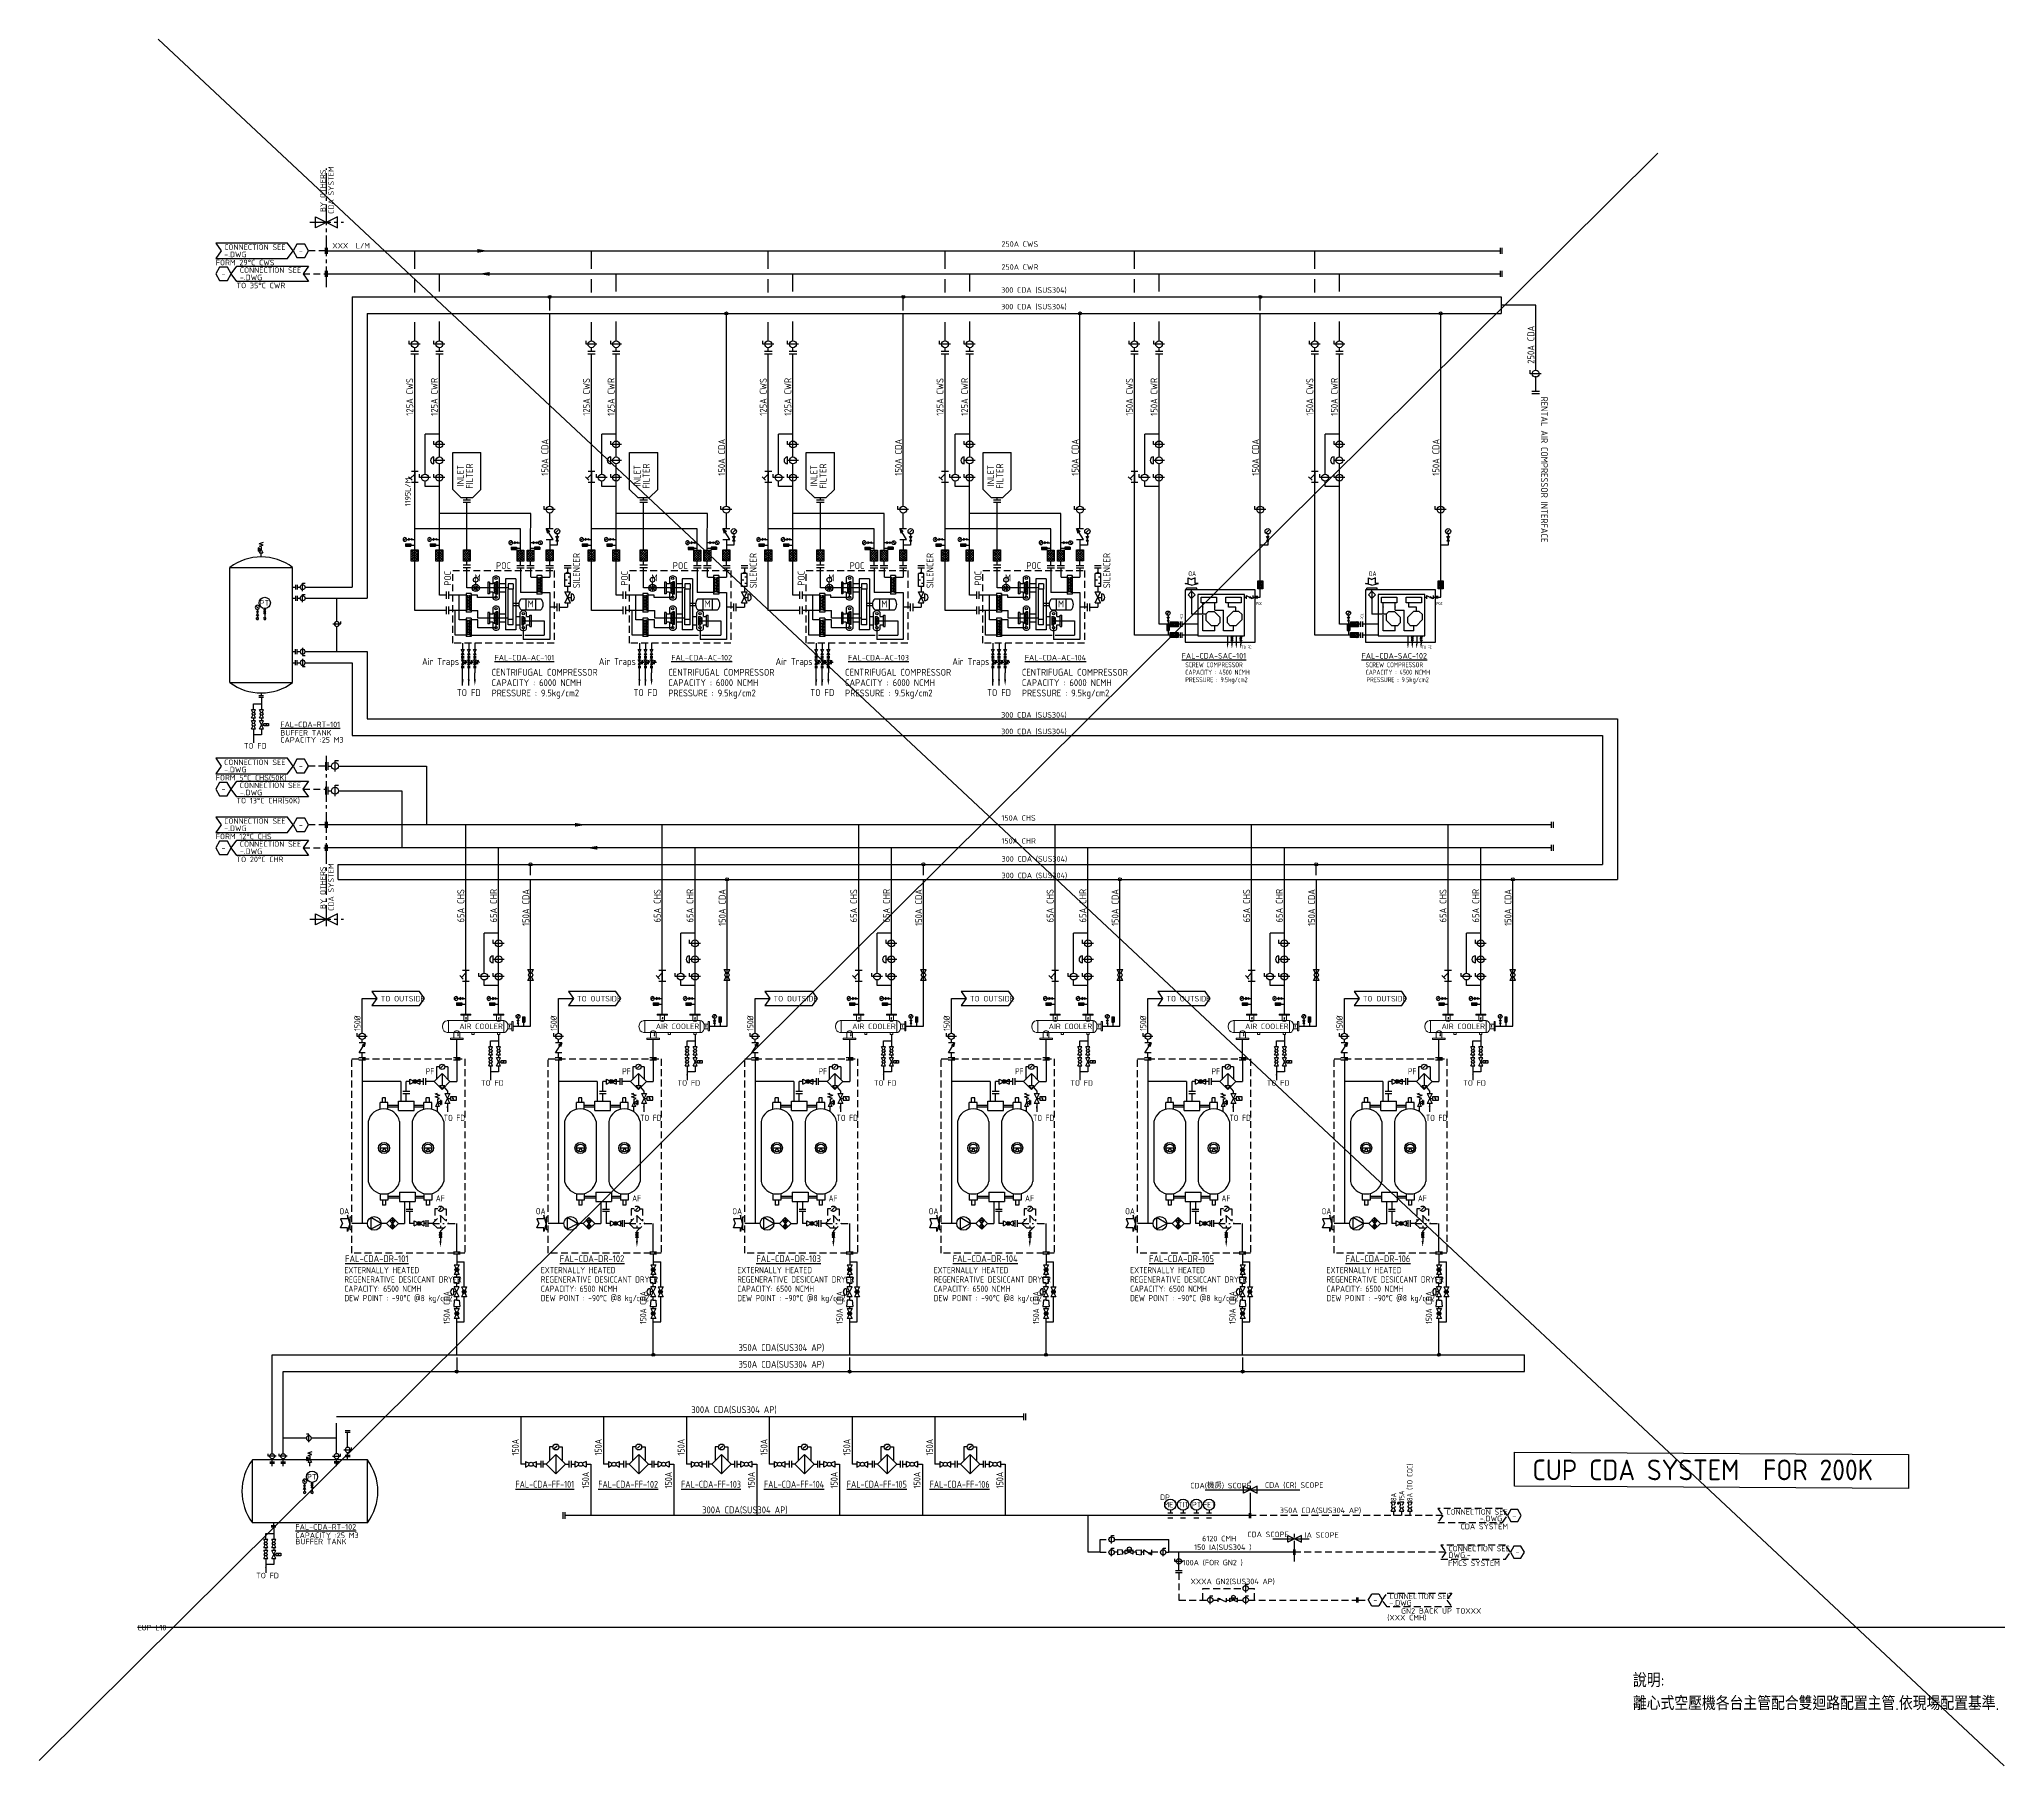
# Model space of a CAD drawing. Header units: millimetres. Extents: x -418 to 883, y -30 to 1351.
# Drawn here: x -85 to 626, y -30 to 595 of the extents above; entities that cross this region are included whole.
import ezdxf
from ezdxf.enums import TextEntityAlignment as Align

# ---------------------------------------------------------------- set-up
doc = ezdxf.new("R2010")
doc.units = ezdxf.units.MM
doc.header["$LTSCALE"] = 10
for name, pattern in [('CENTER2', [1.125, 0.75, -0.125, 0.125, -0.125]), ('HIDDEN', [0.375, 0.25, -0.125]), ('PHANTOM', [2.5, 1.25, -0.25, 0.25, -0.25, 0.25, -0.25])]:
    doc.linetypes.add(name, pattern=pattern)
doc.layers.get('defpoints').update_dxf_attribs({"color": 1})
for name, color, linetype in [('DETL-TXT', 4, 'Continuous'), ('G-SCOPE-MARK', 4, 'PHANTOM'), ('G-SCOPE-TEXT', 3, 'Continuous'), ('g-ttlb', 4, 'Continuous'), ('M-CWTR-VAVE', 2, 'Continuous'), ('m-eqpm-txt', 4, 'Continuous'), ('M6-F01$0$M-CWTR-VAVE', 3, 'Continuous'), ('U-CDA-EQ', 22, 'Continuous'), ('U-CDA-EQ-P2', 9, 'Continuous'), ('U-CDA-EQ-TXT', 4, 'Continuous'), ('U-CDA-PIPE', 203, 'Continuous'), ('U-CDA-TXT', 3, 'Continuous'), ('U-CDA-TXT-01', 3, 'Continuous'), ('U-CDA-V', 2, 'Continuous'), ('U-CH-PIPE', 130, 'Continuous'), ('U-CH-TXT', 3, 'Continuous'), ('U-CH-V', 2, 'Continuous'), ('U-CHW-S-PIPE', 152, 'Continuous'), ('U-CW-PIPE', 30, 'Continuous'), ('U-CW-TXT', 3, 'Continuous'), ('U-CW-V', 3, 'Continuous'), ('U-PCW-PIPE', 220, 'Continuous'), ('U-PCW-TXT', 4, 'Continuous'), ('U-PCW-VALVE', 2, 'Continuous'), ('utility', 1, 'Continuous')]:
    doc.layers.add(name, color=color, linetype=linetype)
doc.styles.add('AA-TXT', font='isocp.shx', dxfattribs={"bigfont": 'chineset.shx'})
doc.styles.get("Standard").update_dxf_attribs({"font": 'txt.shx', "bigfont": 'chineset.shx'})

msp = doc.modelspace()

# ---------------------------------------------------------------- texts
at = {"layer": 'DETL-TXT', "style": 'AA-TXT'}
for s, p in [('CONNECTION SEE', (-18.52, 519.07)), ('-.DWG', (-18.52, 516.43)), ('CONNECTION SEE', (-12.86, 510.74)), ('-.DWG', (-12.86, 508.1)), ('CONNECTION SEE', (-18.54, 332.56)), ('-.DWG', (-18.54, 329.92)), ('-.DWG', (-12.88, 321.59)), ('CONNECTION SEE', (-12.88, 324.23)), ('CONNECTION SEE', (-18.52, 311.29)), ('-.DWG', (-18.52, 308.65)), ('-.DWG', (-12.86, 300.32)), ('CONNECTION SEE', (-12.86, 302.96))]:
    msp.add_text(s, height=2, dxfattribs=at).set_placement(p)
for p in [(9.22, 518.72), (-18.78, 510.38), (9.2, 332.2), (-18.8, 323.87), (9.22, 310.93), (-18.78, 302.6)]:
    msp.add_text('-', height=2, dxfattribs=at).set_placement(p, align=Align.MIDDLE)
at = {"layer": 'G-SCOPE-TEXT', "style": 'AA-TXT'}
for s, p in [('CDA(機房) SCOPE', (331.3, 71.68)), ('CDA (CR) SCOPE', (358.35, 71.86)), ('IA SCOPE', (372.77, 53.8))]:
    msp.add_text(s, height=2, dxfattribs=at).set_placement(p, align=Align.MIDDLE_LEFT)
msp.add_text('CDA SCOPE', height=2, rotation=360, dxfattribs=at).set_placement((352, 54.01), align=Align.MIDDLE_LEFT)
at = {"layer": 'm-eqpm-txt', "style": 'AA-TXT'}
for s, height, p in [('%%UFAL-CDA-AC-101', 2, (79.36, 370.45)), ('%%UFAL-CDA-AC-102', 2, (143.37, 370.45)), ('%%UFAL-CDA-AC-103', 2, (207.38, 370.45)), ('%%UFAL-CDA-AC-104', 2, (271.39, 370.45)), ('%%UFAL-CDA-RT-101', 2, (1.81, 346.27)), ('%%UFAL-CDA-DR-101', 2.5, (25.25, 152.58)), ('%%UFAL-CDA-DR-102', 2.5, (103, 152.58)), ('%%UFAL-CDA-DR-103', 2.5, (174.14, 152.58)), ('%%UFAL-CDA-DR-104', 2.5, (245.28, 152.58)), ('%%UFAL-CDA-DR-105', 2.5, (316.41, 152.58)), ('%%UFAL-CDA-DR-106', 2.5, (387.55, 152.58)), ('%%UFAL-CDA-RT-102', 2, (7.26, 55.74))]:
    msp.add_text(s, height=height, dxfattribs=at).set_placement(p)
for s, p in [('%%UFAL-CDA-SAC-101', (339.88, 372.11)), ('%%UFAL-CDA-SAC-102', (405.19, 372.11))]:
    msp.add_text(s, height=2, dxfattribs=at).set_placement(p, align=Align.MIDDLE_CENTER)
at = {"layer": 'm-eqpm-txt', "style": 'AA-TXT', "width": 0.8}
for s, p in [('%%UFAL-CDA-FF-101', (86.93, 70.91)), ('%%UFAL-CDA-FF-102', (116.93, 70.91)), ('%%UFAL-CDA-FF-103', (146.93, 70.91)), ('%%UFAL-CDA-FF-104', (176.93, 70.91)), ('%%UFAL-CDA-FF-105', (206.93, 70.91)), ('%%UFAL-CDA-FF-106', (236.93, 70.91))]:
    msp.add_text(s, height=2.5, dxfattribs=at).set_placement(p)
at = {"layer": 'U-CDA-EQ-TXT', "style": 'AA-TXT', "width": 0.8}
for p in [(330.61, 400.97), (395.93, 400.97)]:
    msp.add_text('OA', height=1.8, dxfattribs=at).set_placement(p)
at = {"layer": 'U-CDA-EQ-TXT', "color": 3, "style": 'AA-TXT', "width": 0.8}
for s, p in [('SCREW COMPRESSOR', (329.52, 368.86)), ('CAPACITY : 4500 NCMH', (329.52, 366.16)), ('PRESSURE : 9.5kg/cm2', (329.52, 363.46)), ('SCREW COMPRESSOR', (394.83, 368.86)), ('CAPACITY : 4500 NCMH', (394.83, 366.16)), ('PRESSURE : 9.5kg/cm2', (395.11, 363.46))]:
    msp.add_text(s, height=1.8, dxfattribs=at).set_placement(p, align=Align.MIDDLE_LEFT)
at = {"layer": 'U-CDA-EQ-TXT', "color": 3, "style": 'AA-TXT'}
for s, p in [('BUFFER TANK', (1.81, 343.24)), ('CAPACITY :25 M3', (1.81, 340.68)), ('CAPACITY :25 M3', (7.26, 52.7)), ('BUFFER TANK', (7.26, 50.42)), ('CUP L10', (-49.96, 19.26))]:
    msp.add_text(s, height=2, dxfattribs=at).set_placement(p)
at = {"layer": 'U-CDA-PIPE', "color": 1, "linetype": 'HIDDEN', "style": 'AA-TXT', "width": 0.8}
for s, p in [('8A (TO CQC)', (411.8, 66.07)), ('8A', (405.95, 66.07)), ('15A', (408.85, 66.07))]:
    msp.add_text(s, height=2, rotation=90, dxfattribs=at).set_placement(p)
at = {"layer": 'U-CDA-PIPE', "color": 1, "linetype": 'HIDDEN', "style": 'AA-TXT'}
for s, p in [('350A CDA(SUS304 AP)', (363.76, 61.72)), ('CONNECTION SEE', (424.05, 61.14)), ('CDA SYSTEM', (429.22, 55.86)), ('-.DWG', (436.15, 58.76)), ('CONNECTION SEE', (424.82, 47.87)), ('FMCS SYSTEM', (424.7, 42.59)), ('DWG.-', (424.82, 45.49)), ('XXXA GN2(SUS304 AP)', (331.43, 35.98)), ('-.DWG', (403.42, 28.21)), ('CONNECTION SEE', (403.42, 30.58)), ('(XXX CMH)', (402.65, 22.89)), (' GN2 BACK UP TOXXX', (406.3, 25.31))]:
    msp.add_text(s, height=2, dxfattribs=at).set_placement(p)
for p in [(448.66, 60.82), (449.79, 47.55), (398.32, 30.26)]:
    msp.add_text('-', height=2, dxfattribs=at).set_placement(p, align=Align.MIDDLE)
at = {"layer": 'U-CDA-TXT', "style": 'AA-TXT', "width": 0.8}
for s, p in [('POC', (355.12, 390.48)), ('POC', (420.43, 390.48)), ('TO FD', (349.88, 374.66)), ('TO FD', (415.19, 374.66))]:
    msp.add_text(s, height=1.08, dxfattribs=at).set_placement(p)
for p in [(328.75, 385.17), (394.06, 385.17)]:
    msp.add_text('POC', height=1.08, rotation=90, dxfattribs=at).set_placement(p)
at = {"layer": 'U-CDA-TXT', "style": 'AA-TXT'}
for s, height, p in [('350A CDA(SUS304 AP)', 2.5, (167.73, 120.41)), ('350A CDA(SUS304 AP)', 2.5, (167.73, 114.34)), ('300A CDA(SUS304 AP)', 2.5, (150.62, 97.92)), ('CUP CDA SYSTEM  FOR 200K ', 7.5, (455.23, 73.62)), ('300A CDA(SUS304 AP)', 2.5, (154.56, 61.63)), ('150 IA(SUS304 )', 2, (332.7, 48.37)), ('100A (FOR GN2 )', 2, (328.56, 42.81)), ('說明:', 5, (491.62, -1.31)), ('離心式空壓機各台主管配合雙迴路配置主管.依現場配置基準.', 5, (491.62, -9.61))]:
    msp.add_text(s, height=height, dxfattribs=at).set_placement(p)
at = {"layer": 'U-CDA-TXT-01', "style": 'AA-TXT'}
for s, p in [('BY OTHERS', (17.24, 532.76)), ('CDA SYSTEM', (20.17, 532.12)), ('BY OTHERS', (17.24, 280.42)), ('CDA SYSTEM', (20.17, 279.77))]:
    msp.add_text(s, height=2, rotation=90, dxfattribs=at).set_placement(p, align=Align.MIDDLE_LEFT)
for s, p in [('250A CWS ', (262.93, 520.19)), ('FORM 29%%DC CWS', (-21.58, 513.49)), ('250A CWR ', (262.93, 511.86)), ('TO 35%%DC CWR', (-14.08, 505.19)), ('300 CDA (SUS304)', (262.82, 503.53)), ('300 CDA (SUS304)', (262.82, 497.53)), ('300 CDA (SUS304)', (262.82, 349.73)), ('300 CDA (SUS304)', (262.82, 343.73)), ('FORM 5%%DC CHS(50K)', (-21.6, 326.98)), ('TO 13%%DC CHR(50K)', (-14.1, 318.68)), ('150A CHS ', (262.93, 312.41)), ('FORM 12%%DC CHS', (-21.58, 305.71)), ('150A CHR ', (262.93, 304.08)), ('TO 20%%DC CHR', (-14.08, 297.41)), ('300 CDA (SUS304)', (262.99, 297.58)), ('300 CDA (SUS304)', (262.99, 291.58))]:
    msp.add_text(s, height=2, dxfattribs=at).set_placement(p)
for s, rotation, p in [('250A CDA', 90, (454.69, 484.72)), ('RENTAL AIR COMPRESSOR INTERFACE', 270, (459.54, 439.56)), ('150A CDA', 90, (354.96, 443.96)), ('150A CDA', 90, (420.28, 443.96))]:
    msp.add_text(s, height=2.5, rotation=rotation, dxfattribs=at).set_placement(p, align=Align.MIDDLE_CENTER)
for s, p in [('150A CWS', (310.55, 459.03)), ('150A CWR', (319.45, 459.01)), ('150A CWS', (375.86, 459.03)), ('150A CWR', (384.76, 459.01))]:
    msp.add_text(s, height=2.5, rotation=90, dxfattribs=at).set_placement(p)
at = {"layer": 'U-CDA-V', "style": 'AA-TXT'}
for s, p in [('DP', (322.16, 67.46)), ('MET', (324.25, 64.79)), ('TIT', (328.84, 64.79)), ('PT', (333.63, 64.79)), ('FET', (338.22, 64.79))]:
    msp.add_text(s, height=2, dxfattribs=at).set_placement(p, align=Align.MIDDLE)
at = {"layer": 'U-CH-TXT', "style": 'AA-TXT'}
for p in [(-11.38, 338.51), (-6.95, 38.11)]:
    msp.add_text('TO FD', height=2, dxfattribs=at).set_placement(p)
at = {"layer": 'U-CW-TXT', "style": 'AA-TXT', "width": 0.8}
for p in [(88.19, 82.57), (118.19, 82.57), (148.19, 82.57), (178.19, 82.57), (208.19, 82.57), (238.19, 82.57), (113.62, 70.66), (143.62, 70.66), (173.62, 70.66), (203.62, 70.66), (233.62, 70.66), (263.62, 70.66)]:
    msp.add_text('150A ', height=2.5, rotation=90, dxfattribs=at).set_placement(p)
at = {"layer": 'U-PCW-VALVE', "style": 'AA-TXT'}
for p in [(-3.93, 391.27), (13.19, 74.87)]:
    msp.add_text('PT', height=2, dxfattribs=at).set_placement(p, align=Align.MIDDLE)
at = {"layer": 'utility', "style": 'AA-TXT'}
for s, p in [('XXX  L/M', (20.64, 520.61)), ('6120 CMH', (335.62, 52.5))]:
    msp.add_text(s, height=2, dxfattribs=at).set_placement(p, align=Align.MIDDLE_LEFT)
msp.add_text('1195L/M', height=2, rotation=90, dxfattribs=at).set_placement((47.97, 426.22), align=Align.MIDDLE_LEFT)

# ---------------------------------------------------------------- blocks, each defined once
blk = doc.blocks.new('A$C5D640173')
at = {"layer": 'U-CDA-V'}
for p, q in [((0, 0), (0, 2.72)), ((0.88, 0), (0.88, 2.72))]:
    blk.add_line(p, q, dxfattribs=at)
blk = doc.blocks.new('A$C05D23F1C')
at = {"layer": 'U-CW-V', "color": 2}
for p, q in [((1.25, 0), (1.25, 3.95)), ((1.25, 3.95), (2.5, 3.95))]:
    blk.add_line(p, q, dxfattribs=at)
blk.add_circle((1.25, 1.98), 1.25, dxfattribs=at)
blk = doc.blocks.new('A$C365B31E3')
at = {"layer": 'U-CH-V'}
h = blk.add_hatch(dxfattribs=at)
h.set_pattern_fill('ANSI37', color=2, scale=5, style=0)
h.set_pattern_definition([(45, (-252.0458, -353.4498), (-0.4419417, 0.4419417), []), (135, (-252.0458, -353.4498), (-0.4419417, -0.4419417), [])])
h.paths.add_polyline_path([(0, 2.5), (4, 2.5), (4, 0), (0, 0)])
at = {"layer": 'U-CH-V', "color": 2}
for p, q in [((0, 2.5), (4, 2.5)), ((0, 0), (0, 2.5)), ((4, 0), (0, 0)), ((4, 2.5), (4, 0))]:
    blk.add_line(p, q, dxfattribs=at)
blk = doc.blocks.new('A$C63832B58')
at = {"layer": 'U-CH-V'}
for p, q in [((-0.63, 2.56), (-0.63, -0.46)), ((-0.63, 2.56), (-0.63, -0.46)), ((-0.63, 2.56), (0.63, 2.56)), ((-0.63, 2.56), (0.63, 2.56)), ((-0.25, 2.15), (0.25, 2.15)), ((-0.25, 2.15), (0.25, 2.15)), ((-0.25, 1.65), (0.25, 1.65)), ((-0.25, 1.65), (0.25, 1.65)), ((-0.25, 1.14), (0.25, 1.14)), ((-0.25, 1.14), (0.25, 1.14)), ((-0.25, 0.64), (0.25, 0.64)), ((-0.25, 0.64), (0.25, 0.64)), ((0, 2.29), (0, 0.22)), ((0, 2.29), (0, 0.22)), ((0.63, 2.56), (0.63, -0.46)), ((0.63, 2.56), (0.63, -0.46)), ((-0.63, -0.46), (0.63, -0.46)), ((-0.63, -0.46), (0.63, -0.46)), ((0, -0.46), (0, -2.69)), ((0, -0.46), (0, -2.69))]:
    blk.add_line(p, q, dxfattribs=at)
blk.add_circle((0, 0), 0.223, dxfattribs=at)
blk.add_circle((0, 0), 0.223, dxfattribs=at)
blk = doc.blocks.new('A$C66643FB5')
at = {"layer": 'U-CW-V', "color": 2}
for p, q in [((1.56, 3.5), (0.56, 1.5)), ((1.56, 1.5), (0.56, 3.5)), ((0.56, 3.5), (1.56, 3.5)), ((1.56, 1.5), (0.56, 1.5)), ((0.6, 5.11), (1.52, 6.03)), ((1.06, 4.51), (1.06, 3.5)), ((1.06, 1.5), (1.06, 0))]:
    blk.add_line(p, q, dxfattribs=at)
blk.add_circle((1.06, 5.57), 1.06, dxfattribs=at)
blk = doc.blocks.new('A$Cd9908ede')
at = {"layer": 'U-CDA-EQ'}
h = blk.add_hatch(dxfattribs=at)
h.set_pattern_fill('ANSI37', color=2, scale=5, angle=-90, style=0)
h.set_pattern_definition([(315, (-350.45856, 305.08475), (0.4419417, 0.4419417), []), (45, (-350.45856, 305.08475), (-0.4419417, 0.4419417), [])])
h.paths.add_polyline_path([(5.5, 53.04), (5.5, 49.04), (2.99, 49.04), (2.99, 53.04)])
h = blk.add_hatch(dxfattribs=at)
h.set_pattern_fill('ANSI37', color=2, scale=5, angle=-90, style=0)
h.set_pattern_definition([(315, (-341.54004, 305.08475), (0.4419417, 0.4419417), []), (45, (-341.54004, 305.08475), (-0.4419417, 0.4419417), [])])
h.paths.add_polyline_path([(14.41, 53.04), (14.41, 49.04), (11.91, 49.04), (11.91, 53.04)])
h = blk.add_hatch(dxfattribs=at)
h.set_pattern_fill('ANSI37', color=2, scale=5, angle=-90, style=0)
h.set_pattern_definition([(315, (-331.60216, 305.08475), (0.4419417, 0.4419417), []), (45, (-331.60216, 305.08475), (-0.4419417, 0.4419417), [])])
h.paths.add_polyline_path([(24.35, 53.04), (24.35, 49.04), (21.85, 49.04), (21.85, 53.04)])
for p, q in [((18, 88.33), (28.2, 88.33)), ((18, 74.95), (18, 88.33)), ((28.2, 74.95), (28.2, 88.33)), ((18, 74.95), (21.1, 71.97)), ((25.1, 71.97), (21.1, 71.97)), ((23.1, 71.07), (23.1, 71.97)), ((28.2, 74.95), (25.1, 71.97)), ((32.49, 43.04), (32.49, 40.78)), ((34.86, 43.04), (34.86, 35.54)), ((46.34, 43.17), (48.46, 43.17)), ((48.46, 43.76), (48.46, 37.06)), ((50.32, 43.76), (48.46, 43.76)), ((48.46, 43.17), (50.32, 42.62)), ((50.32, 43.17), (48.46, 42.62)), ((50.32, 43.76), (50.32, 37.06)), ((50.32, 43.17), (53.1, 43.17)), ((58.4, 47.36), (60.83, 47.36)), ((58.4, 46.57), (60.83, 46.57)), ((60.62, 44.53), (58.6, 44.53)), ((58.6, 39.82), (58.6, 44.53)), ((59.01, 44.53), (59.61, 45.18)), ((59.61, 46.57), (59.61, 45.18)), ((60.22, 44.53), (59.61, 45.18)), ((59.78, 43.29), (60.62, 43.29)), ((60.62, 39.82), (60.62, 44.53)), ((20.34, 27.76), (20.34, 36.69)), ((22.83, 37.28), (22.83, 30.58)), ((24.69, 37.28), (22.83, 37.28)), ((24.69, 36.69), (22.83, 36.14)), ((22.83, 36.69), (24.69, 36.14)), ((22.83, 36.14), (24.69, 35.59)), ((24.69, 36.14), (22.83, 35.59)), ((24.69, 35.59), (22.83, 35.03)), ((22.83, 35.59), (24.69, 35.03)), ((32.83, 39.29), (24.02, 39.29)), ((24.69, 37.28), (24.69, 30.58)), ((26.94, 36.69), (24.69, 36.69)), ((25.01, 39.29), (27.64, 39.29)), ((25.4, 40.22), (27.26, 38.36)), ((25.4, 38.36), (27.26, 40.22)), ((26.33, 40.6), (26.33, 41.41)), ((26.33, 40.6), (26.33, 37.97)), ((26.94, 35.84), (26.94, 36.69)), ((33.68, 35.84), (26.94, 35.84)), ((30.71, 41.37), (30.71, 37.2)), ((31.3, 41.37), (30.71, 41.37)), ((31.3, 37.2), (30.71, 37.2)), ((31.3, 41.37), (31.3, 37.2)), ((32.49, 40.78), (31.3, 40.78)), ((32.49, 37.8), (31.3, 37.8)), ((32.49, 37.8), (32.49, 35.54)), ((33.08, 37.36), (33.08, 41.21)), ((34.28, 39.29), (33.08, 39.29)), ((34.28, 41.55), (33.68, 41.55)), ((33.68, 36.27), (33.68, 37.03)), ((34.28, 37.03), (33.68, 37.03)), ((34.28, 41.23), (33.85, 41.23)), ((34.28, 40.75), (33.85, 40.75)), ((34.28, 40.27), (33.85, 40.27)), ((34.28, 39.79), (33.85, 39.79)), ((34.28, 38.79), (33.85, 38.79)), ((34.28, 38.31), (33.85, 38.31)), ((34.28, 37.83), (33.85, 37.83)), ((34.28, 37.35), (33.85, 37.35)), ((34.28, 37.03), (34.28, 41.55)), ((38.04, 39.29), (34.28, 39.29)), ((37.11, 40.78), (34.86, 40.78)), ((37.11, 37.8), (34.86, 37.8)), ((37.11, 42.59), (37.11, 24.1)), ((40.84, 42.59), (37.11, 42.59)), ((39.91, 40.73), (38.04, 40.73)), ((38.04, 40.73), (38.04, 38.87)), ((38.04, 27.82), (38.04, 38.87)), ((39.91, 38.87), (38.04, 38.87)), ((39.91, 40.73), (39.91, 38.87)), ((39.91, 27.82), (39.91, 38.87)), ((40.84, 42.59), (40.84, 24.1)), ((48.46, 37.65), (42.56, 37.65)), ((48.46, 37.65), (46.34, 37.65)), ((50.32, 42.62), (48.46, 42.06)), ((48.46, 42.62), (50.32, 42.06)), ((48.46, 42.06), (50.32, 41.51)), ((50.32, 42.06), (48.46, 41.51)), ((50.32, 41.51), (48.46, 40.96)), ((48.46, 41.51), (50.32, 40.96)), ((48.46, 40.96), (50.32, 40.41)), ((50.32, 40.96), (48.46, 40.41)), ((50.32, 40.41), (48.46, 39.86)), ((48.46, 40.41), (50.32, 39.86)), ((48.46, 39.86), (50.32, 39.3)), ((50.32, 39.86), (48.46, 39.3)), ((50.32, 39.3), (48.46, 38.75)), ((48.46, 39.3), (50.32, 38.75)), ((48.46, 38.75), (50.32, 38.2)), ((50.32, 38.75), (48.46, 38.2)), ((50.32, 38.2), (48.46, 37.65)), ((48.46, 38.2), (50.32, 37.65)), ((50.32, 37.06), (48.46, 37.06)), ((50.32, 37.65), (53.1, 37.65)), ((53.1, 37.65), (53.1, 20.63)), ((60.59, 33.86), (58.59, 37.86)), ((58.59, 33.86), (60.59, 37.86)), ((58.59, 37.86), (60.59, 37.86)), ((58.6, 42.17), (59.4, 42.17)), ((60.62, 39.82), (58.6, 39.82)), ((59.59, 35.86), (60.85, 35.86)), ((59.78, 41.06), (60.62, 41.06)), ((60.59, 37.86), (60.59, 37.86)), ((60.85, 37.11), (60.85, 34.6)), ((18.93, 22.24), (18.93, 31.17)), ((22.83, 35.03), (24.69, 34.48)), ((24.69, 35.03), (22.83, 34.48)), ((24.69, 34.48), (22.83, 33.93)), ((22.83, 34.48), (24.69, 33.93)), ((22.83, 33.93), (24.69, 33.38)), ((24.69, 33.93), (22.83, 33.38)), ((24.69, 33.38), (22.83, 32.83)), ((22.83, 33.38), (24.69, 32.83)), ((22.83, 32.83), (24.69, 32.27)), ((24.69, 32.83), (22.83, 32.27)), ((24.69, 32.27), (22.83, 31.72)), ((22.83, 32.27), (24.69, 31.72)), ((22.83, 31.72), (24.69, 31.17)), ((24.69, 31.72), (22.83, 31.17)), ((24.69, 30.58), (22.83, 30.58)), ((24.69, 31.17), (27.12, 31.17)), ((27.12, 28.33), (27.12, 31.17)), ((30.71, 30.42), (30.71, 26.25)), ((31.3, 30.42), (30.71, 30.42)), ((31.3, 30.42), (31.3, 26.25)), ((32.49, 29.82), (31.3, 29.82)), ((32.49, 32.08), (32.49, 29.82)), ((33.08, 26.4), (33.08, 30.26)), ((34.28, 30.59), (33.68, 30.59)), ((34.28, 30.27), (33.85, 30.27)), ((34.28, 29.79), (33.85, 29.79)), ((34.28, 29.31), (33.85, 29.31)), ((34.28, 28.83), (33.85, 28.83)), ((34.28, 26.07), (34.28, 30.59)), ((34.86, 32.08), (34.86, 24.58)), ((37.11, 29.82), (34.86, 29.82)), ((39.91, 33.72), (41.97, 33.72)), ((39.91, 32.91), (41.97, 32.91)), ((40.84, 28.9), (42.37, 28.9)), ((42.37, 24.43), (42.37, 30.39)), ((42.79, 35.39), (49.9, 35.39)), ((42.79, 31.31), (49.9, 31.31)), ((42.96, 28.9), (42.96, 25.92)), ((42.96, 28.9), (43.56, 28.9)), ((44.15, 28.56), (44.15, 26.25)), ((44.52, 35.39), (44.52, 31.31)), ((44.74, 28.9), (44.74, 30.39)), ((44.74, 28.9), (45.93, 28.9)), ((45.93, 25.32), (45.93, 29.49)), ((45.93, 29.49), (46.53, 29.49)), ((46.53, 25.32), (46.53, 29.49)), ((47.98, 35.39), (47.98, 31.31)), ((58.59, 33.86), (60.59, 33.86)), ((22.83, 22.24), (18.93, 22.24)), ((22.83, 27.76), (20.34, 27.76)), ((22.83, 28.35), (22.83, 21.65)), ((24.69, 28.35), (22.83, 28.35)), ((22.83, 27.76), (24.69, 27.21)), ((24.69, 27.76), (22.83, 27.21)), ((24.69, 27.21), (22.83, 26.65)), ((22.83, 27.21), (24.69, 26.65)), ((22.83, 26.65), (24.69, 26.1)), ((24.69, 26.65), (22.83, 26.1)), ((24.69, 26.1), (22.83, 25.55)), ((22.83, 26.1), (24.69, 25.55)), ((22.83, 25.55), (24.69, 25)), ((24.69, 25.55), (22.83, 25)), ((24.69, 25), (22.83, 24.45)), ((22.83, 25), (24.69, 24.45)), ((22.83, 24.45), (24.69, 23.89)), ((24.69, 24.45), (22.83, 23.89)), ((24.69, 23.89), (22.83, 23.34)), ((22.83, 23.89), (24.69, 23.34)), ((22.83, 23.34), (24.69, 22.79)), ((24.69, 23.34), (22.83, 22.79)), ((24.69, 22.79), (22.83, 22.24)), ((22.83, 22.79), (24.69, 22.24)), ((24.69, 21.65), (22.83, 21.65)), ((24.69, 28.35), (24.69, 21.65)), ((27.09, 27.76), (24.69, 27.76)), ((24.69, 22.24), (42.98, 22.24)), ((27.09, 24.87), (27.09, 27.76)), ((33.68, 24.87), (27.09, 24.87)), ((32.79, 28.33), (27.12, 28.33)), ((31.3, 26.25), (30.71, 26.25)), ((32.49, 26.84), (31.3, 26.84)), ((32.49, 26.84), (32.49, 24.58)), ((34.28, 28.33), (33.08, 28.33)), ((33.68, 25.31), (33.68, 26.07)), ((34.28, 26.07), (33.68, 26.07)), ((34.28, 27.83), (33.85, 27.83)), ((34.28, 27.35), (33.85, 27.35)), ((34.28, 26.87), (33.85, 26.87)), ((34.28, 26.39), (33.85, 26.39)), ((38.04, 28.33), (34.28, 28.33)), ((37.11, 26.84), (34.86, 26.84)), ((40.84, 24.1), (37.11, 24.1)), ((39.91, 27.82), (38.04, 27.82)), ((38.04, 25.96), (38.04, 27.82)), ((39.91, 25.96), (38.04, 25.96)), ((39.91, 25.96), (39.91, 27.82)), ((40.84, 25.92), (42.37, 25.92)), ((42.96, 28.39), (43.38, 28.39)), ((42.96, 27.9), (43.38, 27.9)), ((42.96, 27.41), (44.15, 27.41)), ((42.96, 26.91), (43.38, 26.91)), ((42.96, 26.43), (43.38, 26.43)), ((42.96, 25.92), (43.56, 25.92)), ((43.56, 25.3), (43.56, 25.92)), ((43.56, 24.87), (43.56, 20.63)), ((44.13, 22.24), (51.13, 22.24)), ((44.41, 27.41), (51.13, 27.41)), ((44.74, 24.43), (44.74, 25.92)), ((44.74, 25.92), (45.93, 25.92)), ((45.93, 25.32), (46.53, 25.32)), ((51.13, 27.41), (51.13, 22.24)), ((53.1, 20.63), (43.56, 20.63))]:
    blk.add_line(p, q, dxfattribs=at)
at = {"layer": 'U-CDA-EQ', "color": 2}
for p, q in [((24.46, 71.07), (21.74, 71.07)), ((24.46, 70.18), (21.74, 70.18)), ((2.99, 49.04), (2.99, 53.04)), ((2.99, 53.04), (5.5, 53.04)), ((5.5, 53.04), (5.5, 49.04)), ((11.91, 49.04), (11.91, 53.04)), ((11.91, 53.04), (14.41, 53.04)), ((14.41, 53.04), (14.41, 49.04)), ((21.85, 49.04), (21.85, 53.04)), ((21.85, 53.04), (24.35, 53.04)), ((24.35, 53.04), (24.35, 49.04)), ((5.5, 49.04), (2.99, 49.04)), ((14.41, 49.04), (11.91, 49.04)), ((24.46, 47.48), (21.74, 47.48)), ((24.46, 46.6), (21.74, 46.6)), ((24.35, 49.04), (21.85, 49.04))]:
    blk.add_line(p, q, dxfattribs=at)
at = {"layer": 'U-CDA-EQ', "color": 22}
for p, q in [((23.1, 39.29), (23.1, 46.6)), ((25.01, 39.29), (23.1, 39.29))]:
    blk.add_line(p, q, dxfattribs=at)
at = {"layer": 'U-CDA-EQ', "color": 9}
blk.add_line((23.1, 39.29), (23.1, 44.4), dxfattribs=at)
at = {"layer": 'U-CDA-EQ', "color": 22, "linetype": 'HIDDEN'}
blk.add_lwpolyline([(17.99, 19.33), (17.99, 45.56), (54.74, 45.56), (54.74, 19.33)], close=True, dxfattribs=at)
at = {"layer": 'U-CDA-EQ'}
for points in [[(48.46, 43.17, 0, 0.394, 0), (47.28, 43.17, 0, 0, 0)], [(52.32, 43.17, 0, 0.394, 0), (51.14, 43.17, 0, 0, 0)], [(53.1, 45.88, 0, 0.394, 0), (53.1, 44.7, 0, 0, 0)], [(24.69, 36.69, 0, 0.394, 0), (25.87, 36.69, 0, 0, 0)], [(30.71, 39.29, 0, 0.394, 0), (29.52, 39.29, 0, 0, 0)], [(46.34, 37.65, 0, 0.394, 0), (47.52, 37.65, 0, 0, 0)], [(50.32, 37.65, 0, 0.394, 0), (51.5, 37.65, 0, 0, 0)], [(22.83, 31.17, 0, 0.394, 0), (21.64, 31.17, 0, 0, 0)], [(30.75, 28.33, 0, 0.394, 0), (29.57, 28.33, 0, 0, 0)], [(22.83, 22.24, 0, 0.394, 0), (21.64, 22.24, 0, 0, 0)], [(24.69, 27.76, 0, 0.394, 0), (25.87, 27.76, 0, 0, 0)], [(31.02, 22.24, 0, 0.394, 0), (29.84, 22.24, 0, 0, 0)], [(46.53, 27.41, 0, 0.394, 0), (47.71, 27.41, 0, 0, 0)]]:
    blk.add_lwpolyline(points, format="xyseb", dxfattribs=at)
at = {"layer": 'U-CDA-EQ', "color": 9}
for points in [[(21.09, 36.69, 0, 0.394, 0), (22.27, 36.69, 0, 0, 0)], [(21.09, 27.76, 0, 0.394, 0), (22.27, 27.76, 0, 0, 0)]]:
    blk.add_lwpolyline(points, format="xyseb", dxfattribs=at)
at = {"layer": 'U-CDA-EQ'}
for centre, radius in [((26.33, 42.26), 0.845), ((33.68, 42.73), 0.429), ((26.33, 39.29), 1.31), ((33.68, 35.84), 0.429), ((33.68, 31.78), 0.429), ((43.56, 29.94), 0.429), ((33.68, 24.88), 0.429), ((43.56, 24.87), 0.429)]:
    blk.add_circle(centre, radius, dxfattribs=at)
for centre, radius, start, end in [((33.68, 42.17), 1.47, 36.19778, 143.80222), ((33.08, 39.29), 0.253, 90, 270), ((33.15, 41.8), 0.589, 263.79674, 334.70125), ((33.36, 41.86), 0.807, 250.28334, 308.03131), ((33.36, 41.38), 0.807, 250.28334, 308.03131), ((33.36, 40.9), 0.807, 250.28334, 308.03131), ((33.36, 40.42), 0.807, 250.28334, 308.03131), ((33.36, 38.15), 0.807, 51.96869, 109.71666), ((33.36, 37.67), 0.807, 51.96869, 109.71666), ((33.36, 37.19), 0.807, 51.96869, 109.71666), ((33.36, 36.71), 0.807, 51.96869, 109.71666), ((33.15, 36.77), 0.589, 25.29875, 96.20326), ((60.85, 35.86), 1.26, 270, 90), ((33.68, 36.4), 1.47, 216.19778, 323.80222), ((33.68, 31.22), 1.47, 36.19778, 143.80222), ((33.08, 28.33), 0.253, 90, 270), ((33.15, 30.84), 0.589, 263.79674, 334.70125), ((33.36, 30.91), 0.807, 250.28334, 308.03131), ((33.36, 30.43), 0.807, 250.28334, 308.03131), ((33.36, 29.95), 0.807, 250.28334, 308.03131), ((33.36, 29.47), 0.807, 250.28334, 308.03131), ((44.82, 33.35), 2.88, 135, 225), ((43.56, 29.52), 1.47, 36.19778, 143.80222), ((44.09, 29.15), 0.589, 205.29875, 276.20326), ((47.86, 33.35), 2.88, 315, 45), ((33.68, 25.45), 1.47, 216.19778, 323.80222), ((33.36, 27.2), 0.807, 51.96869, 109.71666), ((33.36, 26.72), 0.807, 51.96869, 109.71666), ((33.36, 26.24), 0.807, 51.96869, 109.71666), ((33.36, 25.75), 0.807, 51.96869, 109.71666), ((33.15, 25.82), 0.589, 25.29875, 96.20326), ((43.56, 25.29), 1.47, 216.19778, 323.80222), ((43.88, 29.02), 0.807, 231.96869, 289.71666), ((43.88, 28.54), 0.807, 231.96869, 289.71666), ((43.88, 26.27), 0.807, 70.28334, 128.03131), ((43.88, 25.79), 0.807, 70.28334, 128.03131), ((44.09, 25.67), 0.589, 83.79674, 154.70125), ((44.15, 27.41), 0.253, 270, 90)]:
    blk.add_arc(centre, radius, start, end, dxfattribs=at)
at = {"layer": 'U-CDA-EQ-P2'}
for p, q in [((42.56, 46.46), (42.56, 37.65)), ((46.16, 46.46), (46.16, 43.17)), ((53.1, 46.46), (53.1, 43.17)), ((22.83, 36.69), (16.49, 36.69)), ((22.83, 31.17), (16.49, 31.17)), ((55.78, 32.28), (53.1, 32.28))]:
    blk.add_line(p, q, dxfattribs=at)
at = {"layer": 'U-CDA-PIPE'}
for p, q in [((53.1, 68.98), (53.1, 138.66)), ((23.1, 53.04), (23.1, 70.18)), ((53.1, 60.8), (53.1, 66.29)), ((53.1, 56.8), (53.1, 53.05)), ((23.1, 47.48), (23.1, 49.04)), ((53.1, 47.34), (53.1, 49.05)), ((59.59, 39.82), (59.59, 37.86)), ((56.66, 32.32), (59.59, 32.32)), ((59.59, 33.86), (59.59, 32.32))]:
    blk.add_line(p, q, dxfattribs=at)
at = {"layer": 'U-CDA-V'}
for p, q in [((2.01, 79.57), (3.28, 78.31)), ((2.01, 79.57), (3.28, 78.31)), ((4.23, 80.53), (2.64, 78.94)), ((5.48, 81.44), (3.01, 81.44)), ((4.23, 81.44), (4.23, 77.44)), ((5.48, 77.44), (3.01, 77.44)), ((51.85, 60.8), (53.13, 59.68)), ((51.85, 60.8), (52.29, 59.15)), ((51.85, 60.8), (54.35, 60.8)), ((54.35, 56.8), (51.85, 60.8)), ((56.24, 57.96), (55.35, 56.17)), ((56.24, 56.17), (55.35, 57.96)), ((55.35, 57.96), (56.24, 57.96)), ((55.39, 59.4), (56.21, 60.22)), ((55.8, 58.86), (55.8, 57.96)), ((51.85, 56.8), (54.35, 56.8)), ((55.8, 54.82), (53.1, 54.82)), ((56.24, 56.17), (55.35, 56.17)), ((55.8, 56.17), (55.8, 54.82))]:
    blk.add_line(p, q, dxfattribs=at)
blk.add_circle((55.8, 59.81), 0.952, dxfattribs=at)
at = {"layer": 'U-CH-PIPE'}
for p, q in [((4.24, 128.78), (4.24, 134.91)), ((13.18, 128.78), (13.18, 135.2)), ((4.24, 124.98), (4.24, 126.18)), ((4.24, 31.17), (4.24, 124.1)), ((13.18, 124.98), (13.18, 126.18)), ((13.18, 86.7), (13.18, 124.1)), ((7.97, 80.49), (7.97, 94.93)), ((13.16, 94.93), (7.97, 94.93)), ((13.16, 36.69), (13.16, 84.2)), ((7.97, 75.98), (7.97, 77.99)), ((13.16, 75.98), (7.97, 75.98)), ((46.22, 66.24), (13.16, 66.24)), ((46.16, 55.63), (46.22, 66.24)), ((42.56, 60.72), (4.24, 60.72)), ((42.56, 53), (42.56, 60.72)), ((46.16, 53), (46.16, 55.63)), ((15.61, 36.69), (13.16, 36.69)), ((15.61, 31.17), (4.24, 31.17))]:
    blk.add_line(p, q, dxfattribs=at)
at = {"layer": 'U-CH-PIPE', "linetype": 'HIDDEN'}
for p, q in [((42.56, 47.29), (42.56, 49)), ((46.16, 47.29), (46.16, 49))]:
    blk.add_line(p, q, dxfattribs=at)
at = {"layer": 'U-CH-V'}
for p, q in [((22.09, 17.03), (21.09, 15.03)), ((22.09, 15.03), (21.09, 17.03)), ((21.09, 17.03), (22.09, 17.03)), ((22.09, 15.03), (21.09, 15.03)), ((21.09, 14.51), (22.09, 14.51)), ((23.29, 17.03), (24.29, 17.03)), ((24.29, 15.03), (23.29, 17.03)), ((24.29, 17.03), (23.29, 15.03)), ((24.29, 15.03), (23.29, 15.03)), ((23.29, 14.51), (24.29, 14.51)), ((26.5, 17.03), (25.5, 15.03)), ((26.5, 15.03), (25.5, 17.03)), ((25.5, 17.03), (26.5, 17.03)), ((26.5, 15.03), (25.5, 15.03)), ((25.5, 14.51), (26.5, 14.51)), ((22.09, 13.89), (21.09, 13.89)), ((21.09, 11.02), (22.09, 11.02)), ((22.09, 10.4), (21.09, 10.4)), ((22.04, 11.52), (21.14, 13.31)), ((22.04, 13.31), (21.14, 11.52)), ((21.14, 13.31), (22.04, 13.31)), ((22.04, 11.52), (21.14, 11.52)), ((21.59, 12.41), (22.29, 12.41)), ((22.37, 11.7), (22.29, 12.41)), ((22.37, 11.7), (22.53, 13.12)), ((22.69, 11.7), (22.53, 13.12)), ((22.69, 11.7), (22.84, 13.12)), ((23, 12.41), (22.84, 13.12)), ((23, 12.41), (23.32, 12.41)), ((24.29, 13.89), (23.29, 13.89)), ((23.29, 11.02), (24.29, 11.02)), ((24.29, 10.4), (23.29, 10.4)), ((23.35, 13.31), (24.24, 13.31)), ((24.24, 13.31), (23.35, 11.52)), ((24.24, 11.52), (23.35, 13.31)), ((24.24, 11.52), (23.35, 11.52)), ((23.79, 12.41), (24.5, 12.41)), ((24.58, 11.7), (24.5, 12.41)), ((24.58, 11.7), (24.74, 13.12)), ((24.89, 11.7), (24.74, 13.12)), ((24.89, 11.7), (25.05, 13.12)), ((25.21, 12.41), (25.05, 13.12)), ((25.21, 12.41), (25.52, 12.41)), ((26.5, 13.89), (25.5, 13.89)), ((25.5, 11.02), (26.5, 11.02)), ((26.5, 10.4), (25.5, 10.4)), ((26.45, 11.52), (25.55, 13.31)), ((26.45, 13.31), (25.55, 11.52)), ((25.55, 13.31), (26.45, 13.31)), ((26.45, 11.52), (25.55, 11.52)), ((26, 12.41), (26.71, 12.41)), ((26.78, 11.7), (26.71, 12.41)), ((26.78, 11.7), (26.94, 13.12)), ((27.1, 11.7), (26.94, 13.12)), ((27.1, 11.7), (27.26, 13.12)), ((27.41, 12.41), (27.26, 13.12)), ((27.41, 12.41), (27.73, 12.41))]:
    blk.add_line(p, q, dxfattribs=at)
for points in [[(21.59, 3.97, 0, 0.737, 0), (21.59, 6.18, 0, 0, 0)], [(23.79, 3.97, 0, 0.737, 0), (23.79, 6.18, 0, 0, 0)], [(26, 3.97, 0, 0.737, 0), (26, 6.18, 0, 0, 0)]]:
    blk.add_lwpolyline(points, format="xyseb", dxfattribs=at)
at = {"layer": 'U-CW-PIPE', "color": 22}
for p, q in [((21.59, 19.33), (21.59, 17.03)), ((23.79, 19.33), (23.79, 17.03)), ((26, 19.33), (26, 17.03))]:
    blk.add_line(p, q, dxfattribs=at)
at = {"layer": 'U-CW-PIPE'}
for p, q in [((21.59, 14.51), (21.59, 15.03)), ((23.79, 14.51), (23.79, 15.03)), ((26, 14.51), (26, 15.03)), ((21.59, 13.31), (21.59, 13.89)), ((21.59, 11.02), (21.59, 11.52)), ((21.59, 8.53), (21.59, 10.4)), ((21.59, 3.97), (21.59, 8.53)), ((23.79, 13.31), (23.79, 13.89)), ((23.79, 11.02), (23.79, 11.52)), ((23.79, 3.97), (23.79, 10.4)), ((26, 13.31), (26, 13.89)), ((26, 11.02), (26, 11.52)), ((26, 10.4), (26, 8.53)), ((26, 6.18), (26, 8.53))]:
    blk.add_line(p, q, dxfattribs=at)
at = {"layer": 'U-CW-V', "color": 2}
for p, q in [((11.19, 84.2), (11.19, 86.71)), ((15.14, 85.45), (11.19, 85.45))]:
    blk.add_line(p, q, dxfattribs=at)
blk.add_circle((13.16, 85.45), 1.25, dxfattribs=at)
blk.add_arc((11.19, 85.45), 1.25, 90, 270, dxfattribs=at)
at = {"layer": 'U-CDA-TXT', "rotation": 90}
for p in [(43.91, 46.46), (47.52, 46.46), (54.46, 46.46)]:
    blk.add_blockref('A$C5D640173', p, dxfattribs=at)
at = {"layer": 'U-CDA-V'}
for name, p, rotation in [('A$C05D23F1C', (6.22, 126.28), 90), ('A$C05D23F1C', (15.15, 126.28), 90), ('A$C5D640173', (2.88, 124.98), 270), ('A$C5D640173', (11.82, 124.98), 270), ('A$C05D23F1C', (55.08, 66.39), 90), ('A$C365B31E3', (51.85, 53.05), 270), ('A$C5D640173', (16.49, 38.05), 180), ('A$C5D640173', (16.49, 32.53), 180)]:
    blk.add_blockref(name, p, dxfattribs=dict(at, rotation=rotation))
at = {"layer": 'U-CDA-V', "linetype": 'HIDDEN'}
for name, p, rotation in [('A$C05D23F1C', (15.14, 89.99), 90), ('A$C05D23F1C', (9.94, 77.99), 90), ('A$C05D23F1C', (15.14, 77.99), 90), ('A$C365B31E3', (41.3, 53), 270), ('A$C365B31E3', (44.91, 53), 270)]:
    blk.add_blockref(name, p, dxfattribs=dict(at, rotation=rotation))
at = {"layer": 'U-CDA-V', "zscale": 0.6399999999999864}
for name, p, xscale, yscale, rotation in [('A$C66643FB5', (4.24, 57.54), -0.6399999999999879, 0.6399999999999879, 90), ('A$C66643FB5', (13.16, 57.54), -0.6399999999999879, 0.6399999999999879, 90), ('A$C63832B58', (2.52, 54.83), -0.6399999999999879, 0.6399999999999879, 90), ('A$C63832B58', (11.44, 54.83), -0.6399999999999879, 0.6399999999999879, 90), ('A$C66643FB5', (42.56, 56.36), -0.6399999999999879, 0.6399999999999879, 90), ('A$C63832B58', (40.84, 53.65), -0.6399999999999879, 0.6399999999999879, 90), ('A$C66643FB5', (46.17, 56.34), 0.6399999999999864, 0.6399999999999864, 270), ('A$C63832B58', (47.89, 53.63), 0.6399999999999864, 0.6399999999999864, 270)]:
    blk.add_blockref(name, p, dxfattribs=dict(at, xscale=xscale, yscale=yscale, rotation=rotation))
at = {"layer": 'U-CDA-V', "xscale": -1}
blk.add_blockref('A$C5D640173', (56.66, 30.92), dxfattribs=at)
at = {"layer": 'U-CDA-EQ', "style": 'AA-TXT'}
for s, p in [('INLET', (22.02, 76.12)), ('FILTER', (25.33, 75.19))]:
    blk.add_text(s, height=2.5, rotation=90, dxfattribs=at).set_placement(p)
for p in [(25.95, 41.71), (45.16, 32.26)]:
    blk.add_text('M', height=2.5, dxfattribs=at).set_placement(p)
at = {"layer": 'U-CDA-EQ-TXT', "color": 3, "style": 'AA-TXT'}
for s, p in [('CENTRIFUGAL COMPRESSOR', (32.06, 7.5)), ('CAPACITY : 6000 NCMH', (32.06, 3.75)), ('PRESSURE : 9.5kg/cm2', (32.06, 0))]:
    blk.add_text(s, height=2.5, dxfattribs=at).set_placement(p)
at = {"layer": 'U-CDA-TXT', "style": 'AA-TXT'}
blk.add_text('POC', height=2.5, rotation=90, dxfattribs=at).set_placement((17.42, 40.1))
blk.add_text('POC', height=2.5, dxfattribs=at).set_placement((33.69, 46.13))
at = {"layer": 'U-CDA-TXT-01', "style": 'AA-TXT'}
for s, p in [('125A CWS', (3.67, 101.64)), ('125A CWR', (12.58, 101.62))]:
    blk.add_text(s, height=2.5, rotation=90, dxfattribs=at).set_placement(p)
blk.add_text('150A CDA', height=2.5, rotation=90, dxfattribs=at).set_placement((51.38, 86.57), align=Align.MIDDLE_CENTER)
for s, p in [('Air Traps', (6.89, 11.41)), ('TO FD', (19.47, 0.16))]:
    blk.add_text(s, height=2.5, dxfattribs=at).set_placement(p)
at = {"layer": 'U-CW-TXT', "style": 'AA-TXT'}
blk.add_text('SILENCER', height=2.5, rotation=90, dxfattribs=at).set_placement((64.06, 39.2))
blk = doc.blocks.new('A$Cf5804be8')
for p, q in [((1.23, 21.13), (1.41, 21.22)), ((1.93, 21.13), (1.23, 21.13)), ((1.11, 9.26), (1.82, 9.26)), ((1.82, 9.26), (1.64, 9.36))]:
    blk.add_line(p, q)
at = {"lineweight": 13}
for p, q in [((2.4, 2.4), (2.4, 2.92)), ((6.67, 2.4), (6.67, 2.92))]:
    blk.add_line(p, q, dxfattribs=at)
for points in [[(0, 19.89), (0.07, 19.89), (0.07, 22.3), (0, 22.3)], [(0.4, 22.94), (0.07, 22.94), (0.07, 19.25), (0.4, 19.25)], [(0.4, 20.34), (2.4, 20.34), (2.4, 21.85), (0.4, 21.85)], [(2.4, 22.98), (6.67, 22.98), (6.67, 22.98), (2.4, 22.98)], [(2.4, 2.92), (6.67, 2.92), (6.67, 22.98), (2.4, 22.98)], [(6.15, 25.87), (2.69, 25.87), (2.69, 26.34), (6.15, 26.34)], [(5.4, 25.87), (3.67, 25.87), (3.67, 24.38), (5.4, 24.38)], [(7.47, 20.67), (7.47, 21.52), (6.67, 21.52), (6.67, 20.67)], [(0, 8.03), (0.07, 8.03), (0.07, 10.43), (0, 10.43)], [(0.4, 11.08), (0.07, 11.08), (0.07, 7.38), (0.4, 7.38)], [(0.4, 8.47), (2.4, 8.47), (2.4, 9.99), (0.4, 9.99)], [(7.47, 11.38), (7.47, 12.22), (6.67, 12.22), (6.67, 11.38)], [(8.76, 3.65), (9.23, 3.65), (9.23, 8.24), (8.76, 8.24)], [(8.76, 4.92), (6.67, 4.92), (6.67, 6.99), (8.76, 6.99)]]:
    blk.add_lwpolyline(points, close=True, dxfattribs=at)
for centre, radius, start, end in [((1.56, 21.09), 1.13, 317.99988, 42.00012), ((1.56, 9.23), 1.13, 317.99988, 42.00012), ((7.35, 5.95), 1.24, 123.51534, 236.48466)]:
    blk.add_arc(centre, radius, start, end, dxfattribs=at)
for centre, major_axis, ratio, start_param, end_param in [((5.42, 23.17), (3.03, 0.06), 0.49682, 2.175171, 3.230259), ((3.67, 23.18), (-3.01, 0.06), 0.497223, 3.048092, 4.111036), ((4.54, 2.4), (2.13, 0), 0.751995, 3.141593, 6.283185)]:
    blk.add_ellipse(centre, major_axis=major_axis, ratio=ratio, start_param=start_param, end_param=end_param, dxfattribs=at)
at = {"linetype": 'Continuous', "style": 'AA-TXT'}
blk.add_text('AIR COOLER', height=2, rotation=90, dxfattribs=at).set_placement((5.46, 6.88))
at = {"lineweight": 13, "char_height": 0.16, "width": 2.545, "attachment_point": 1}
for s, insert in [('AIR IN', (4.12, 25.1)), ('AIR OUT', (7.02, 6.46))]:
    blk.add_mtext(s, dxfattribs=dict(at, insert=insert))
blk = doc.blocks.new('A$C589C2754')
at = {"layer": 'M-CWTR-VAVE', "color": 2}
for p, q in [((0, 2.5), (4, 0)), ((0, 0), (0, 2.5)), ((4, 0), (2.36, 0.44)), ((4, 0), (2.89, 1.28)), ((4, 0), (4, 2.5))]:
    blk.add_line(p, q, dxfattribs=at)
blk = doc.blocks.new('A$Cf42c5496')
at = {"layer": 'U-CDA-EQ'}
h = blk.add_hatch(color=22, dxfattribs=at)
edge = h.paths.add_edge_path()
edge.add_arc((-18.05, -8.19), 0.675, 0, 360)
h = blk.add_hatch(color=22, dxfattribs=at)
edge = h.paths.add_edge_path()
edge.add_arc((-16.55, -59.56), 0.675, 0, 360)
at = {"layer": 'U-CDA-EQ', "linetype": 'HIDDEN'}
h = blk.add_hatch(color=22, dxfattribs=at)
edge = h.paths.add_edge_path()
edge.add_arc((-8.78, -63.72), 0.337, 0, 360)
at = {"layer": 'U-CDA-V'}
h = blk.add_hatch(color=256, dxfattribs=at)
edge = h.paths.add_edge_path()
edge.add_arc((-2.87, -76.32), 0.675, 0, 360)
h = blk.add_hatch(color=256, dxfattribs=at)
edge = h.paths.add_edge_path()
edge.add_arc((-0.21, -84.33), 0.675, 0, 360)
h = blk.add_hatch(color=256, dxfattribs=at)
edge = h.paths.add_edge_path()
edge.add_arc((-2.87, -92.21), 0.675, 0, 360)
at = {"layer": 'DETL-TXT'}
blk.add_lwpolyline([(-14.58, 21.87), (-16.38, 24.39), (-33.6, 24.39), (-31.8, 21.87), (-33.6, 19.35), (-16.38, 19.35), (-14.58, 21.87)], dxfattribs=at)
at = {"layer": 'U-CDA-EQ'}
for p, q in [((12.27, 8.78), (12.27, 4.35)), ((9.39, 1.47), (9.39, 0.39)), ((12.27, 1.47), (12.27, 0.39)), ((9.39, -2.49), (9.39, -7.67)), ((12.27, -4.74), (9.39, -4.74)), ((12.27, -2.49), (12.27, -4.74))]:
    blk.add_line(p, q, dxfattribs=at)
at = {"layer": 'U-CDA-EQ', "color": 22, "linetype": 'HIDDEN'}
for p, q in [((-40.87, -70.32), (-40.87, 0)), ((-40.87, 0), (0, 0)), ((0, 0), (0, -70.32)), ((-11.63, -59.56), (-8.78, -56.71)), ((-10.84, -54.24), (-10.84, -58.78)), ((-9.73, -54.24), (-10.84, -54.24)), ((-9.19, -54.65), (-8.36, -53.83)), ((-8.78, -56.71), (-8.78, -61.18)), ((-8.78, -56.71), (-5.93, -59.56)), ((-7.82, -54.24), (-6.71, -54.24)), ((-6.71, -54.24), (-6.71, -58.78)), ((-11.63, -59.56), (-7.41, -59.56)), ((-11.63, -59.56), (-8.78, -62.41)), ((-10.01, -61.18), (-7.54, -61.18)), ((-9.23, -62.82), (-8.93, -63.42)), ((-9.23, -62.82), (-8.33, -62.82)), ((-8.93, -64.02), (-9.23, -64.62)), ((-8.78, -62.41), (-5.93, -59.56)), ((-8.78, -62.41), (-8.78, -62.82)), ((-8.33, -62.82), (-8.62, -63.42)), ((-8.62, -64.02), (-8.33, -64.62)), ((-5.93, -59.56), (-2.87, -59.56)), ((0, -70.32), (-40.87, -70.32)), ((-8.33, -64.62), (-9.23, -64.62)), ((-8.78, -64.62), (-8.78, -65.99))]:
    blk.add_line(p, q, dxfattribs=at)
at = {"layer": 'U-CDA-EQ', "color": 22}
for p, q in [((-37.14, -0.21), (-37.14, -59.56)), ((-14.9, -9.41), (-14.9, -6.97)), ((-14.1, -9.41), (-14.1, -6.97)), ((-8.19, -5.34), (-11.04, -8.19)), ((-10.25, -2.87), (-10.25, -7.4)), ((-9.15, -2.87), (-10.25, -2.87)), ((-8.6, -3.28), (-7.77, -2.45)), ((-5.34, -8.19), (-8.19, -5.34)), ((-8.19, -5.34), (-8.19, -9.8)), ((-6.12, -2.87), (-7.23, -2.87)), ((-6.12, -2.87), (-6.12, -7.4)), ((-2.87, -0.21), (-2.87, -8.19)), ((-23.15, -8.19), (-37.14, -8.19)), ((-29.83, -15.79), (-29.83, -14.08)), ((-28.69, -14.08), (-29.83, -14.08)), ((-28.69, -15.79), (-28.69, -14.08)), ((-23.15, -8.19), (-23.15, -15.31)), ((-19.92, -11.81), (-22.37, -11.81)), ((-19.92, -12.6), (-22.37, -12.6)), ((-21.15, -11.81), (-21.15, -8.19)), ((-19.85, -8.19), (-21.15, -8.19)), ((-21.15, -15.31), (-21.15, -12.6)), ((-19.85, -9.09), (-19.85, -7.29)), ((-19.85, -7.29), (-18.66, -7.89)), ((-19.85, -9.09), (-18.66, -8.49)), ((-14.9, -8.19), (-18.26, -8.19)), ((-17.45, -7.89), (-16.25, -7.29)), ((-17.45, -8.49), (-16.25, -9.09)), ((-16.25, -7.29), (-16.25, -9.09)), ((-11.04, -8.19), (-14.1, -8.19)), ((-13.91, -15.79), (-13.91, -14.08)), ((-12.78, -14.08), (-13.91, -14.08)), ((-12.78, -15.79), (-12.78, -14.08)), ((-8.19, -11.04), (-11.04, -8.19)), ((-10.73, -12.64), (-9.92, -12.4)), ((-10.73, -12.64), (-8.99, -13.19)), ((-10.73, -13.75), (-8.99, -13.19)), ((-9.1, -14.31), (-10.73, -13.75)), ((-7.24, -9.8), (-9.14, -9.8)), ((-9.14, -9.8), (-8.19, -10.75)), ((-5.34, -8.19), (-8.19, -11.04)), ((-7.24, -9.8), (-8.19, -10.75)), ((-7.44, -10.29), (-6.25, -11.73)), ((-5.35, -12.52), (-7.15, -16.12)), ((-7.15, -12.52), (-5.35, -16.12)), ((-7.15, -12.52), (-5.35, -12.52)), ((-6.25, -11.73), (-6.25, -12.52)), ((-5.34, -8.19), (-2.87, -8.19)), ((-3.02, -13.73), (-5.17, -13.73)), ((-5.17, -13.73), (-5.17, -14.92)), ((-3.9, -14.76), (-4.38, -13.93)), ((-3.02, -14.92), (-3.02, -13.73)), ((-30.68, -18.24), (-30.68, -15.79)), ((-27.84, -15.79), (-30.68, -15.79)), ((-27.84, -18.24), (-27.84, -15.79)), ((-27.84, -16.73), (-23.99, -16.73)), ((-27.84, -17.3), (-23.99, -17.3)), ((-23.99, -15.31), (-18.3, -15.31)), ((-23.99, -18.72), (-23.99, -15.31)), ((-23.99, -18.72), (-18.3, -18.72)), ((-18.3, -18.72), (-18.3, -15.31)), ((-18.3, -16.73), (-14.77, -16.73)), ((-18.3, -17.3), (-14.77, -17.3)), ((-14.77, -18.24), (-14.77, -15.79)), ((-11.92, -15.79), (-14.77, -15.79)), ((-11.92, -18.24), (-11.92, -15.79)), ((-9.91, -15.78), (-10.64, -17.23)), ((-9.19, -17.23), (-10.64, -17.23)), ((-9.91, -14.55), (-9.1, -14.31)), ((-9.91, -14.55), (-9.91, -15.78)), ((-9.91, -15.78), (-8.46, -15.06)), ((-9.19, -17.23), (-9.91, -15.78)), ((-8.46, -16.51), (-9.91, -15.78)), ((-9.91, -19.15), (-9.91, -17.23)), ((-8.82, -14.87), (-8.82, -16.75)), ((-8.46, -15.06), (-8.46, -16.51)), ((-5.35, -16.12), (-7.15, -16.12)), ((-6.25, -14.32), (-5.17, -14.32)), ((-6.25, -16.12), (-6.25, -19.19)), ((-5.17, -14.92), (-3.02, -14.92)), ((-34.95, -22.61), (-34.95, -44.36)), ((-23.57, -22.61), (-23.57, -44.36)), ((-19, -22.61), (-19, -44.36)), ((-7.62, -22.61), (-7.62, -44.36)), ((-30.64, -32.25), (-27.8, -32.25)), ((-29.22, -32.25), (-29.93, -33.49)), ((-29.22, -32.25), (-28.51, -33.49)), ((-14.73, -32.25), (-11.88, -32.25)), ((-13.31, -32.25), (-14.02, -33.49)), ((-13.31, -32.25), (-12.6, -33.49)), ((-30.68, -48.74), (-30.68, -51.19)), ((-27.84, -48.74), (-27.84, -51.19)), ((-27.84, -49.68), (-23.65, -49.68)), ((-23.65, -48.26), (-17.96, -48.26)), ((-23.65, -48.26), (-23.65, -51.67)), ((-17.96, -48.26), (-17.96, -51.67)), ((-17.96, -49.68), (-14.77, -49.68)), ((-14.77, -48.74), (-14.77, -51.19)), ((-11.92, -48.74), (-11.92, -51.19)), ((-42.43, -56.61), (-42.43, -57.92)), ((-41.63, -59.56), (-42.43, -56.61)), ((-27.84, -51.19), (-30.68, -51.19)), ((-29.83, -51.19), (-29.83, -52.9)), ((-28.69, -52.9), (-29.83, -52.9)), ((-28.69, -51.19), (-28.69, -52.9)), ((-27.84, -50.25), (-23.65, -50.25)), ((-23.65, -51.67), (-17.96, -51.67)), ((-21.83, -51.67), (-21.83, -59.56)), ((-18.74, -54.5), (-21.18, -54.5)), ((-18.74, -55.29), (-21.18, -55.29)), ((-19.96, -51.67), (-19.96, -54.5)), ((-19.96, -55.29), (-19.96, -59.56)), ((-17.96, -50.25), (-14.77, -50.25)), ((-11.92, -51.19), (-14.77, -51.19)), ((-13.91, -51.19), (-13.91, -52.9)), ((-12.78, -52.9), (-13.91, -52.9)), ((-12.78, -51.19), (-12.78, -52.9)), ((-42.43, -57.92), (-45, -57.92)), ((-45, -57.92), (-44.32, -59.56)), ((-45, -61.21), (-44.32, -59.56)), ((-42.43, -61.21), (-45, -61.21)), ((-41.63, -59.56), (-42.43, -62.52)), ((-42.43, -62.52), (-42.43, -61.21)), ((-40.87, -57.29), (-41.63, -57.29)), ((-41.63, -57.29), (-41.63, -61.84)), ((-40.87, -61.84), (-41.63, -61.84)), ((-35.25, -59.56), (-40.87, -59.56)), ((-28.3, -59.56), (-30.32, -59.56)), ((-28.3, -59.56), (-26.17, -57.43)), ((-28.3, -59.56), (-26.17, -61.7)), ((-27.09, -58.35), (-25.24, -58.35)), ((-25.24, -60.78), (-27.09, -58.35)), ((-25.24, -58.35), (-27.09, -60.78)), ((-27.09, -60.78), (-25.24, -60.78)), ((-26.17, -57.43), (-26.17, -61.7)), ((-26.17, -57.43), (-24.03, -59.56)), ((-26.17, -61.7), (-24.03, -59.56)), ((-24.03, -59.56), (-21.83, -59.56)), ((-18.35, -59.56), (-19.96, -59.56)), ((-18.35, -58.66), (-17.15, -59.26)), ((-18.35, -60.46), (-18.35, -58.66)), ((-18.35, -60.46), (-17.15, -59.87)), ((-15.94, -59.26), (-14.75, -58.66)), ((-15.94, -59.87), (-14.75, -60.46)), ((-14.75, -58.66), (-14.75, -60.46)), ((-14.02, -59.56), (-14.75, -59.56)), ((-14.02, -60.79), (-14.02, -58.34)), ((-13.23, -60.79), (-13.23, -58.34)), ((-11.63, -59.56), (-13.23, -59.56)), ((-2.87, -70.11), (-2.87, -59.56))]:
    blk.add_line(p, q, dxfattribs=at)
at = {"layer": 'U-CDA-EQ'}
blk.add_lwpolyline([(9.39, 4.35), (9.39, 6.51), (12.27, 6.51)], dxfattribs=at)
blk.add_lwpolyline([(9.39, -7.17, 0, 0.531, 0), (9.39, -5.57, 0, 0, 0)], format="xyseb", dxfattribs=at)
at = {"layer": 'U-CDA-EQ', "color": 22}
blk.add_lwpolyline([(-6.25, -19.16, 0, 0.664, 0), (-6.25, -17.17, 0, 0, 0)], format="xyseb", dxfattribs=at)
blk.add_lwpolyline([(-30.32, -59.56), (-34.02, -57.43), (-34.02, -61.7)], close=True, dxfattribs=at)
at = {"layer": 'U-CDA-EQ', "color": 22, "linetype": 'HIDDEN'}
blk.add_lwpolyline([(-8.78, -68.15, 0, 0.72, 0), (-8.78, -65.99, 0, 0, 0)], format="xyseb", dxfattribs=at)
at = {"layer": 'U-CDA-EQ', "color": 22}
for centre, radius in [((-8.19, -2.87), 0.956), ((-18.05, -8.19), 0.675), ((-29.22, -32.25), 1.99), ((-29.22, -32.25), 1.42), ((-13.31, -32.25), 1.99), ((-13.31, -32.25), 1.42), ((-32.78, -59.56), 2.47), ((-16.55, -59.56), 0.675)]:
    blk.add_circle(centre, radius, dxfattribs=at)
at = {"layer": 'U-CDA-EQ', "color": 22, "linetype": 'HIDDEN'}
for centre, radius in [((-8.78, -54.24), 0.956), ((-8.78, -63.72), 0.337)]:
    blk.add_circle(centre, radius, dxfattribs=at)
at = {"layer": 'U-CDA-EQ', "color": 22}
for centre, start, end in [((-29.26, -23.89), 12.68038, 167.31962), ((-13.31, -23.89), 12.68038, 167.31962), ((-29.26, -43.08), 192.68038, 347.31962), ((-13.31, -43.08), 192.68038, 347.31962)]:
    blk.add_arc(centre, 5.83, start, end, dxfattribs=at)
at = {"layer": 'U-CDA-PIPE'}
for p, q in [((23.87, 11.83), (23.87, 64.94)), ((17.52, 11.83), (23.87, 11.83)), ((-2.87, 0.4), (-2.87, 7.02)), ((-2.87, -70.72), (-2.87, -74.52)), ((-2.87, -73.42), (-0.17, -73.42)), ((-2.87, -79), (-2.87, -78.12)), ((-0.17, -82.53), (-0.17, -73.42)), ((-2.87, -82.53), (-2.87, -81.25)), ((-2.87, -87.41), (-2.87, -86.13)), ((-2.87, -90.41), (-2.87, -89.66)), ((-0.17, -95.24), (-0.17, -86.13)), ((-2.87, -107.13), (-2.87, -94.01)), ((-2.87, -95.24), (-0.17, -95.24))]:
    blk.add_line(p, q, dxfattribs=at)
at = {"layer": 'U-CDA-PIPE', "color": 3}
for p, q in [((-37.14, 9.27), (-37.14, 21.87)), ((-37.14, 21.87), (-31.8, 21.87)), ((-37.14, 5.81), (-37.14, 7.02)), ((-37.14, 0.4), (-37.14, 2.21))]:
    blk.add_line(p, q, dxfattribs=at)
at = {"layer": 'U-CDA-V'}
for p, q in [((-1.82, 30.15), (-0.56, 28.88)), ((-1.82, 30.15), (-0.56, 28.88)), ((0.4, 31.1), (-1.19, 29.52)), ((1.65, 32.02), (-0.83, 32.02)), ((0.4, 32.02), (0.4, 28.02)), ((23.54, 31.07), (22.87, 32.4)), ((22.87, 32.4), (24.87, 32.4)), ((22.87, 28.4), (23.54, 29.72)), ((24.21, 31.07), (24.87, 32.4)), ((24.87, 28.4), (24.21, 29.72)), ((1.65, 28.02), (-0.83, 28.02)), ((24.87, 28.4), (22.87, 28.4)), ((9.15, 3.39), (8.67, 4.35)), ((10.11, 4.35), (8.67, 4.35)), ((8.67, 1.47), (9.15, 2.42)), ((8.67, 1.47), (10.11, 1.47)), ((10.11, 0.39), (8.67, 0.39)), ((9.15, -0.57), (8.67, 0.39)), ((9.64, 3.39), (10.11, 4.35)), ((10.11, 1.47), (9.64, 2.42)), ((9.64, -0.57), (10.11, 0.39)), ((12.99, 4.35), (11.55, 4.35)), ((12.03, 3.39), (11.55, 4.35)), ((11.55, 1.47), (12.03, 2.42)), ((11.55, 1.47), (12.99, 1.47)), ((12.99, -2.49), (11.55, 0.39)), ((11.55, -2.49), (12.99, 0.39)), ((12.99, 0.39), (11.55, 0.39)), ((12.52, 3.39), (12.99, 4.35)), ((12.99, 1.47), (12.52, 2.42)), ((8.67, -2.49), (9.15, -1.54)), ((8.67, -2.49), (10.11, -2.49)), ((10.11, -2.49), (9.64, -1.54)), ((11.55, -2.49), (12.99, -2.49)), ((12.27, -1.05), (13.14, -1.05)), ((13.14, -0.58), (14.85, -0.58)), ((13.14, -1.53), (13.14, -0.58)), ((14.85, -1.53), (13.14, -1.53)), ((14.15, -0.7), (13.77, -1.36)), ((14.85, -0.58), (14.85, -1.53)), ((-3.77, -74.52), (-3.18, -75.72)), ((-3.77, -74.52), (-1.97, -74.52)), ((-3.18, -76.92), (-3.77, -78.12)), ((-1.97, -78.12), (-3.77, -78.12)), ((-1.97, -74.52), (-2.57, -75.72)), ((-2.57, -76.92), (-1.97, -78.12)), ((-4.01, -83.21), (-4.01, -85.47)), ((-2.87, -84.33), (-4.01, -84.33)), ((-3.78, -81.25), (-4, -79)), ((-4, -79), (-1.75, -79)), ((-2.87, -81.25), (-3.78, -81.25)), ((-3.77, -86.13), (-1.97, -82.53)), ((-1.97, -86.13), (-3.77, -82.53)), ((-3.77, -82.53), (-3.77, -82.53)), ((-1.97, -82.53), (-3.77, -82.53)), ((-2.87, -81.25), (-1.97, -81.25)), ((-1.97, -81.25), (-1.75, -79)), ((-1.11, -82.53), (0.69, -82.53)), ((-1.11, -82.53), (-0.51, -83.73)), ((-0.51, -84.93), (-1.11, -86.13)), ((0.69, -82.53), (0.1, -83.73)), ((0.1, -84.93), (0.69, -86.13)), ((-3.78, -87.41), (-4, -89.66)), ((-4, -89.66), (-1.75, -89.66)), ((-2.87, -87.41), (-3.78, -87.41)), ((-1.97, -86.13), (-3.77, -86.13)), ((-3.77, -90.41), (-1.97, -90.41)), ((-3.77, -90.41), (-3.18, -91.6)), ((-2.87, -87.41), (-1.97, -87.41)), ((-1.97, -90.41), (-2.57, -91.6)), ((-1.97, -87.41), (-1.75, -89.66)), ((0.69, -86.13), (-1.11, -86.13)), ((-3.18, -92.81), (-3.77, -94.01)), ((-1.97, -94.01), (-3.77, -94.01)), ((-2.57, -92.81), (-1.97, -94.01))]:
    blk.add_line(p, q, dxfattribs=at)
for centre, radius in [((23.87, 30.4), 0.75), ((9.39, 2.91), 0.54), ((12.27, 2.91), 0.54), ((9.39, -1.05), 0.54), ((-2.87, -76.32), 0.675), ((-0.21, -84.33), 0.675), ((-2.87, -92.21), 0.675)]:
    blk.add_circle(centre, radius, dxfattribs=at)
blk.add_arc((-4.01, -84.34), 1.13, 90, 270, dxfattribs=at)
at = {"layer": 'U-CHW-S-PIPE'}
for p, q in [((0.41, 16.25), (0.41, 84.76)), ((12.27, 16.25), (12.27, 76.43)), ((7.08, 31.07), (7.08, 45.51)), ((12.27, 45.51), (7.08, 45.51)), ((7.08, 26.55), (7.08, 28.57)), ((12.27, 26.55), (7.08, 26.55))]:
    blk.add_line(p, q, dxfattribs=at)
at = {"layer": 'U-CW-V', "color": 2}
for p, q in [((10.3, 34.78), (10.3, 37.29)), ((14.25, 36.03), (10.3, 36.03))]:
    blk.add_line(p, q, dxfattribs=at)
blk.add_circle((12.27, 36.03), 1.25, dxfattribs=at)
blk.add_arc((10.3, 36.03), 1.25, 90, 270, dxfattribs=at)
at = {"layer": 'U-CDA-EQ', "rotation": 270}
blk.add_blockref('A$Cf5804be8', (-8.82, 16.25), dxfattribs=at)
at = {"layer": 'U-CDA-TXT', "yscale": 0.9000000000000044, "rotation": 90}
for name, p, xscale, zscale in [('A$C05D23F1C', (-35.36, 7.02), 0.9000000000000044, 0.9000000000000044), ('A$C5D640173', (-35.92, -0.4), 0.9000000000000044, 0.9000000000000044), ('A$C589C2754', (-36.01, 2.21), 0.9000000000000044, 0.9000000000000044), ('A$C5D640173', (-1.65, -0.4), 0.9000000000000044, 0.9000000000000044), ('A$C5D640173', (-1.65, -69.92), -0.9000000000000044, 0.9000000000000015)]:
    blk.add_blockref(name, p, dxfattribs=dict(at, xscale=xscale, zscale=zscale))
at = {"layer": 'U-CDA-V', "linetype": 'HIDDEN', "rotation": 90}
for p in [(14.25, 40.57), (9.06, 28.57), (14.25, 28.57)]:
    blk.add_blockref('A$C05D23F1C', p, dxfattribs=at)
at = {"layer": 'U-CDA-V', "xscale": -0.6399999999999879, "yscale": 0.6399999999999879, "zscale": 0.6399999999999864, "rotation": 90}
for name, p in [('A$C66643FB5', (0.41, 22.55)), ('A$C66643FB5', (12.27, 22.55)), ('A$C63832B58', (-1.31, 19.84)), ('A$C63832B58', (10.55, 19.84))]:
    blk.add_blockref(name, p, dxfattribs=at)
at = {"layer": 'U-CDA-V', "xscale": 0.6399999999999864, "yscale": 0.6399999999999864, "zscale": 0.6399999999999864}
for name, p in [('A$C66643FB5', (18.63, 11.83)), ('A$C63832B58', (21.34, 13.55))]:
    blk.add_blockref(name, p, dxfattribs=at)
at = {"layer": 'U-CDA-EQ', "color": 22, "style": 'AA-TXT', "width": 0.8}
for s, p in [('PF', (-14.12, -5.61)), ('TO FD', (-7.62, -22.5)), ('OA', (-45.37, -56.27))]:
    blk.add_text(s, height=2.25, dxfattribs=at).set_placement(p)
blk.add_text('AF', height=2.25, dxfattribs=at).set_placement((-8.88, -50.48), align=Align.MIDDLE_CENTER)
at = {"layer": 'U-CDA-EQ-TXT', "color": 3, "style": 'AA-TXT', "width": 0.8}
for s, p in [('EXTERNALLY HEATED', (-43.58, -77.6)), ('REGENERATIVE DESICCANT DRYER', (-43.58, -80.98)), ('CAPACITY: 6500 NCMH', (-43.58, -84.35)), ('DEW POINT : -90%%DC @8 kg/cm2', (-43.58, -87.73))]:
    blk.add_text(s, height=2.25, dxfattribs=at).set_placement(p)
at = {"layer": 'U-CDA-TXT', "linetype": 'Continuous', "style": 'AA-TXT'}
blk.add_text('TO OUTSIDE', height=2, dxfattribs=at).set_placement((-30.45, 20.8))
at = {"layer": 'U-CDA-TXT', "style": 'AA-TXT', "width": 0.8}
blk.add_text('150%%C', height=2.25, rotation=90, dxfattribs=at).set_placement((-37.75, 10.14))
blk.add_text('150A CDA', height=2.25, rotation=90, dxfattribs=at).set_placement((-6.53, -90.03), align=Align.MIDDLE_CENTER)
at = {"layer": 'U-CDA-TXT-01', "style": 'AA-TXT'}
for s, p in [('65A CHS', (-0.16, 49.41)), ('65A CHR', (11.69, 49.4)), ('150A CDA', (23.37, 48.14))]:
    blk.add_text(s, height=2.5, rotation=90, dxfattribs=at).set_placement(p)
at = {"layer": 'U-CH-TXT', "style": 'AA-TXT'}
blk.add_text('TO FD', height=2, dxfattribs=at).set_placement((5.9, -9.72))
blk = doc.blocks.new('*U8')
for p, q in [((-25, -100), (-25, 100)), ((25, -100), (25, 100))]:
    blk.add_line(p, q)
blk = doc.blocks.new('*U10')
for p, q in [((0, -154), (0, 154)), ((0, 154), (101, 154))]:
    blk.add_line(p, q)
blk.add_circle((0, 0), 100)
blk = doc.blocks.new('*U11')
for p, q in [((-150, -75), (-150, 75)), ((-150, 75), (150, -75)), ((-150, 75), (-90, 25)), ((-150, 75), (-74, 57)), ((-90, 25), (-74, 57))]:
    blk.add_line(p, q)
blk.add_lwpolyline([(150, 75), (150, -75)])
blk = doc.blocks.new('*U9')
for p, q in [((-82, 86), (82, 86)), ((0, 0), (0, 86))]:
    blk.add_line(p, q)
for points in [[(-150, 75), (150, -75), (150, 75), (-150, -75)], [(-150, 75), (-150, -75)]]:
    blk.add_lwpolyline(points)
blk.add_arc((0, 86), 82, 0, 180)

# ---------------------------------------------------------------- linework, layer by layer
at = {"layer": 'defpoints'}
msp.add_point((0, 0), dxfattribs=at)
at = {"layer": 'DETL-TXT'}
for points in [[(6.42, 518.72), (4.42, 521.52), (-21.58, 521.52), (-19.58, 518.72), (-21.58, 515.92), (4.42, 515.92), (6.42, 518.72)], [(-15.98, 510.38), (-13.98, 513.18), (12.02, 513.18), (10.02, 510.38), (12.02, 507.58), (-13.98, 507.58), (-15.98, 510.38)], [(6.4, 332.2), (4.4, 335), (-21.6, 335), (-19.6, 332.2), (-21.6, 329.4), (4.4, 329.4), (6.4, 332.2)], [(-16, 323.87), (-14, 326.67), (12, 326.67), (10, 323.87), (12, 321.07), (-14, 321.07), (-16, 323.87)], [(6.42, 310.93), (4.42, 313.73), (-21.58, 313.73), (-19.58, 310.93), (-21.58, 308.13), (4.42, 308.13), (6.42, 310.93)], [(-15.98, 302.6), (-13.98, 305.4), (12.02, 305.4), (10.02, 302.6), (12.02, 299.8), (-13.98, 299.8), (-15.98, 302.6)]]:
    msp.add_lwpolyline(points, dxfattribs=at)
for points in [[(6.42, 518.72), (7.82, 516.29), (10.62, 516.29), (12.02, 518.72), (10.62, 521.14), (7.82, 521.14)], [(-21.58, 510.38), (-20.18, 507.96), (-17.38, 507.96), (-15.98, 510.38), (-17.38, 512.81), (-20.18, 512.81)], [(6.4, 332.2), (7.8, 329.78), (10.6, 329.78), (12, 332.2), (10.6, 334.63), (7.8, 334.63)], [(-21.6, 323.87), (-20.2, 321.45), (-17.4, 321.45), (-16, 323.87), (-17.4, 326.3), (-20.2, 326.3)], [(6.42, 310.93), (7.82, 308.51), (10.62, 308.51), (12.02, 310.93), (10.62, 313.36), (7.82, 313.36)], [(-21.58, 302.6), (-20.18, 300.18), (-17.38, 300.18), (-15.98, 302.6), (-17.38, 305.03), (-20.18, 305.03)]]:
    msp.add_lwpolyline(points, close=True, dxfattribs=at)
at = {"layer": 'G-SCOPE-MARK', "linetype": 'CENTER2'}
for p, q in [((353.1, 61.56), (353.1, 73.36)), ((369.1, 44.17), (369.1, 54.69))]:
    msp.add_line(p, q, dxfattribs=at)
at = {"layer": 'G-SCOPE-MARK', "linetype": 'Continuous'}
for p, q in [((336.71, 70.2), (371, 70.2)), ((361.21, 52.39), (374.32, 52.39))]:
    msp.add_line(p, q, dxfattribs=at)
for points in [[(355.6, 71.45), (350.6, 68.95), (350.6, 71.45), (355.6, 68.95)], [(371.6, 53.64), (366.6, 51.14), (366.6, 53.64), (371.6, 51.14)]]:
    msp.add_lwpolyline(points, close=True, dxfattribs=at)
at = {"layer": 'g-ttlb', "linetype": 'CENTER2'}
for p, q in [((18.55, 505.55), (18.55, 548.52)), ((12.54, 529.09), (24.65, 529.09)), ((18.55, 274.27), (18.55, 335.84)), ((12.54, 276.74), (24.65, 276.74))]:
    msp.add_line(p, q, dxfattribs=at)
at = {"layer": 'g-ttlb'}
for points in [[(22.55, 531.09), (14.55, 527.09), (14.55, 531.09), (22.55, 527.09)], [(22.55, 278.74), (14.55, 274.74), (14.55, 278.74), (22.55, 274.74)]]:
    msp.add_lwpolyline(points, close=True, dxfattribs=at)
at = {"layer": 'M-CWTR-VAVE'}
for p, q in [((-4.46, 413.11), (-5.85, 412.67)), ((-6.27, 411.18), (-6.27, 410.01)), ((-5.11, 410.6), (-6.27, 411.18)), ((-6.27, 410.01), (-5.11, 410.6)), ((-5.98, 411.32), (-5.98, 409.82)), ((-4.46, 412.22), (-5.85, 412.67)), ((-5.76, 411.77), (-4.46, 412.22)), ((-5.11, 411.58), (-5.76, 411.77)), ((-5.69, 409.43), (-5.11, 410.6)), ((-5.69, 409.43), (-4.53, 409.43)), ((-5.11, 411.58), (-5.11, 410.6)), ((-5.11, 410.6), (-4.53, 409.43)), ((11.34, 81.96), (11.34, 80.79)), ((12.51, 81.37), (11.34, 81.96)), ((11.34, 80.79), (12.51, 81.37)), ((11.63, 82.1), (11.63, 80.6)), ((13.16, 83.89), (11.76, 83.44)), ((13.16, 83), (11.76, 83.44)), ((11.85, 82.55), (13.16, 83)), ((12.51, 82.36), (11.85, 82.55)), ((11.93, 80.21), (12.51, 81.37)), ((11.93, 80.21), (13.09, 80.21)), ((12.51, 82.36), (12.51, 81.37)), ((12.51, 81.37), (13.09, 80.21))]:
    msp.add_line(p, q, dxfattribs=at)
at = {"layer": 'M6-F01$0$M-CWTR-VAVE'}
for p, q in [((-5.11, 407.9), (-5.11, 409.43)), ((12.51, 78.68), (12.51, 80.21))]:
    msp.add_line(p, q, dxfattribs=at)
at = {"layer": 'U-CDA-EQ'}
for p, q in [((-16.48, 404.11), (6.25, 404.11)), ((-16.48, 362.44), (-16.48, 404.11)), ((6.25, 362.44), (6.25, 404.11)), ((330.5, 400.33), (331.82, 399.79)), ((330.5, 398.28), (330.5, 400.33)), ((333.14, 400.33), (331.82, 399.79)), ((333.14, 398.28), (333.14, 400.33)), ((395.82, 400.33), (397.13, 399.79)), ((395.82, 398.28), (395.82, 400.33)), ((398.45, 400.33), (397.13, 399.79)), ((398.45, 398.28), (398.45, 400.33)), ((6.25, 396.95), (7.33, 396.95)), ((6.25, 392.95), (7.33, 392.95)), ((331.82, 397.64), (329.46, 398.28)), ((329.46, 398.28), (330.5, 398.28)), ((354.85, 395.94), (329.52, 395.94)), ((329.52, 395.94), (329.52, 377.06)), ((333.64, 396.55), (330, 396.55)), ((330, 395.94), (330, 396.55)), ((330.52, 394.2), (331.82, 395.51)), ((330.52, 394.2), (331.82, 392.9)), ((331.35, 393.37), (332.3, 393.37)), ((331.82, 397.64), (334.19, 398.28)), ((331.82, 395.51), (331.82, 395.94)), ((331.82, 395.51), (333.12, 394.2)), ((331.82, 395.51), (331.82, 393.37)), ((331.82, 392.9), (333.12, 394.2)), ((331.82, 392.9), (331.82, 387.13)), ((334.19, 398.28), (333.14, 398.28)), ((333.64, 395.94), (333.64, 396.55)), ((350.97, 394.35), (334.08, 394.35)), ((334.08, 394.35), (334.08, 379.29)), ((335.31, 393.32), (340.85, 393.32)), ((335.31, 391.26), (335.31, 393.32)), ((340.85, 393.32), (340.85, 391.26)), ((344.21, 393.32), (349.74, 393.32)), ((344.21, 391.26), (344.21, 393.32)), ((349.74, 393.32), (349.74, 391.26)), ((350.97, 379.29), (350.97, 394.35)), ((350.97, 393.32), (351.55, 393.32)), ((351.55, 393.91), (351.55, 392.73)), ((351.55, 393.91), (353.67, 392.88)), ((353.67, 392.88), (352.78, 393.12)), ((353.67, 392.88), (352.94, 393.43)), ((353.92, 393.91), (353.92, 392.73)), ((353.92, 393.32), (355.29, 393.32)), ((354.85, 377.06), (354.85, 395.94)), ((397.13, 397.64), (394.77, 398.28)), ((394.77, 398.28), (395.82, 398.28)), ((420.16, 395.94), (394.83, 395.94)), ((394.83, 395.94), (394.83, 377.06)), ((398.96, 396.55), (395.31, 396.55)), ((395.31, 395.94), (395.31, 396.55)), ((395.83, 394.2), (397.13, 395.51)), ((395.83, 394.2), (397.13, 392.9)), ((396.66, 393.37), (397.61, 393.37)), ((397.13, 397.64), (399.5, 398.28)), ((397.13, 395.51), (397.13, 395.94)), ((397.13, 395.51), (398.44, 394.2)), ((397.13, 395.51), (397.13, 393.37)), ((397.13, 392.9), (398.44, 394.2)), ((397.13, 392.9), (397.13, 387.13)), ((399.5, 398.28), (398.45, 398.28)), ((398.96, 395.94), (398.96, 396.55)), ((416.29, 394.35), (399.39, 394.35)), ((399.39, 394.35), (399.39, 379.29)), ((400.63, 393.32), (406.16, 393.32)), ((400.63, 391.26), (400.63, 393.32)), ((406.16, 393.32), (406.16, 391.26)), ((409.52, 393.32), (415.06, 393.32)), ((409.52, 391.26), (409.52, 393.32)), ((415.06, 393.32), (415.06, 391.26)), ((416.29, 379.29), (416.29, 394.35)), ((416.29, 393.32), (416.86, 393.32)), ((416.86, 393.91), (416.86, 392.73)), ((416.86, 393.91), (418.98, 392.88)), ((418.98, 392.88), (418.1, 393.12)), ((418.98, 392.88), (418.25, 393.43)), ((419.23, 393.91), (419.23, 392.73)), ((419.23, 393.32), (420.6, 393.32)), ((420.16, 377.06), (420.16, 395.94)), ((336.91, 387.13), (331.82, 387.13)), ((340.85, 391.26), (335.31, 391.26)), ((335.88, 387.41), (335.88, 391.26)), ((335.88, 381.13), (335.88, 386.79)), ((336.91, 387.13), (337.94, 388.16)), ((336.91, 387.13), (336.91, 385.07)), ((338.98, 383), (336.91, 385.07)), ((337.94, 388.16), (340.01, 388.16)), ((340.01, 388.16), (342.07, 386.1)), ((340.23, 388.65), (340.23, 391.26)), ((340.23, 388.65), (343.41, 388.65)), ((342.07, 386.1), (342.07, 384.04)), ((343.41, 381.14), (343.41, 388.65)), ((349.74, 391.26), (344.21, 391.26)), ((344.78, 386.12), (346.84, 388.18)), ((344.78, 384.05), (344.78, 386.12)), ((345.14, 389.7), (345.14, 391.26)), ((347.88, 389.7), (345.14, 389.7)), ((348.91, 388.18), (346.84, 388.18)), ((347.88, 388.18), (347.88, 389.7)), ((349.94, 385.09), (347.88, 383.02)), ((348.91, 388.18), (349.94, 387.15)), ((349.94, 387.15), (349.94, 385.09)), ((402.22, 387.13), (397.13, 387.13)), ((406.16, 391.26), (400.63, 391.26)), ((401.19, 387.41), (401.19, 391.26)), ((401.19, 381.13), (401.19, 386.79)), ((402.22, 387.13), (403.26, 388.16)), ((402.22, 387.13), (402.22, 385.07)), ((404.29, 383), (402.22, 385.07)), ((403.26, 388.16), (405.32, 388.16)), ((405.32, 388.16), (407.38, 386.1)), ((405.54, 388.65), (405.54, 391.26)), ((405.54, 388.65), (408.72, 388.65)), ((407.38, 386.1), (407.38, 384.04)), ((408.72, 381.14), (408.72, 388.65)), ((415.06, 391.26), (409.52, 391.26)), ((410.09, 386.12), (412.16, 388.18)), ((410.09, 384.05), (410.09, 386.12)), ((410.46, 389.7), (410.46, 391.26)), ((413.19, 389.7), (410.46, 389.7)), ((414.22, 388.18), (412.16, 388.18)), ((413.19, 388.18), (413.19, 389.7)), ((415.25, 385.09), (413.19, 383.02)), ((414.22, 388.18), (415.25, 387.15)), ((415.25, 387.15), (415.25, 385.09)), ((334.08, 383.55), (328.44, 383.55)), ((334.08, 379.62), (328.44, 379.62)), ((334.08, 379.29), (350.97, 379.29)), ((340.16, 381.13), (335.88, 381.13)), ((341.04, 383), (338.98, 383)), ((340.16, 381.13), (340.16, 383)), ((342.07, 384.04), (341.04, 383)), ((347, 381.14), (343.41, 381.14)), ((345.81, 383.02), (344.78, 384.05)), ((347.88, 383.02), (345.81, 383.02)), ((347, 381.14), (347, 383.02)), ((399.39, 383.55), (393.75, 383.55)), ((399.39, 379.62), (393.75, 379.62)), ((399.39, 379.29), (416.29, 379.29)), ((405.48, 381.13), (401.19, 381.13)), ((406.35, 383), (404.29, 383)), ((405.48, 381.13), (405.48, 383)), ((407.38, 384.04), (406.35, 383)), ((412.32, 381.14), (408.72, 381.14)), ((411.13, 383.02), (410.09, 384.05)), ((413.19, 383.02), (411.13, 383.02)), ((412.32, 381.14), (412.32, 383.02)), ((6.25, 373.61), (7.33, 373.61)), ((329.52, 377.06), (354.85, 377.06)), ((394.83, 377.06), (420.16, 377.06)), ((6.25, 369.61), (7.33, 369.61)), ((-16.48, 362.44), (6.25, 362.44)), ((-5.11, 358.65), (-5.11, 357.57)), ((-5.01, 357), (-5.01, 352.57)), ((-7.89, 349.69), (-7.89, 348.61)), ((-5.01, 349.69), (-5.01, 348.61)), ((-7.89, 345.73), (-7.89, 340.55)), ((-5.01, 343.49), (-7.89, 343.49)), ((-5.01, 345.73), (-5.01, 343.49)), ((100.53, 85.66), (99.29, 85.66)), ((99.29, 85.66), (99.29, 80.62)), ((101.13, 85.21), (102.05, 86.13)), ((102.65, 85.66), (103.88, 85.66)), ((103.88, 85.66), (103.88, 80.62)), ((130.53, 85.66), (129.29, 85.66)), ((129.29, 85.66), (129.29, 80.62)), ((131.13, 85.21), (132.05, 86.13)), ((132.65, 85.66), (133.88, 85.66)), ((133.88, 85.66), (133.88, 80.62)), ((160.53, 85.66), (159.29, 85.66)), ((159.29, 85.66), (159.29, 80.62)), ((161.13, 85.21), (162.05, 86.13)), ((162.65, 85.66), (163.88, 85.66)), ((163.88, 85.66), (163.88, 80.62)), ((190.53, 85.66), (189.29, 85.66)), ((189.29, 85.66), (189.29, 80.62)), ((191.13, 85.21), (192.05, 86.13)), ((192.65, 85.66), (193.88, 85.66)), ((193.88, 85.66), (193.88, 80.62)), ((220.53, 85.66), (219.29, 85.66)), ((219.29, 85.66), (219.29, 80.62)), ((221.13, 85.21), (222.05, 86.13)), ((222.65, 85.66), (223.88, 85.66)), ((223.88, 85.66), (223.88, 80.62)), ((250.53, 85.66), (249.29, 85.66)), ((249.29, 85.66), (249.29, 80.62)), ((251.13, 85.21), (252.05, 86.13)), ((252.65, 85.66), (253.88, 85.66)), ((253.88, 85.66), (253.88, 80.62)), ((-8.33, 58.25), (-8.33, 80.98)), ((33.34, 80.98), (-8.33, 80.98)), ((-1.16, 78.68), (-1.16, 79.76)), ((2.84, 78.68), (2.84, 79.76)), ((22.18, 78.68), (22.18, 79.76)), ((26.18, 80.98), (26.18, 82.06)), ((33.34, 58.25), (33.34, 80.98)), ((98.08, 79.41), (101.59, 82.92)), ((98.08, 79.41), (101.59, 75.91)), ((101.59, 82.92), (105.09, 79.41)), ((101.59, 82.92), (101.59, 75.91)), ((101.59, 75.91), (105.09, 79.41)), ((128.08, 79.41), (131.59, 82.92)), ((128.08, 79.41), (131.59, 75.91)), ((131.59, 82.92), (135.09, 79.41)), ((131.59, 82.92), (131.59, 75.91)), ((131.59, 75.91), (135.09, 79.41)), ((158.08, 79.41), (161.59, 82.92)), ((158.08, 79.41), (161.59, 75.91)), ((161.59, 82.92), (165.09, 79.41)), ((161.59, 82.92), (161.59, 75.91)), ((161.59, 75.91), (165.09, 79.41)), ((188.08, 79.41), (191.59, 82.92)), ((188.08, 79.41), (191.59, 75.91)), ((191.59, 82.92), (195.09, 79.41)), ((191.59, 82.92), (191.59, 75.91)), ((191.59, 75.91), (195.09, 79.41)), ((218.08, 79.41), (221.59, 82.92)), ((218.08, 79.41), (221.59, 75.91)), ((221.59, 82.92), (225.09, 79.41)), ((221.59, 82.92), (221.59, 75.91)), ((221.59, 75.91), (225.09, 79.41)), ((248.08, 79.41), (251.59, 82.92)), ((248.08, 79.41), (251.59, 75.91)), ((251.59, 82.92), (255.09, 79.41)), ((251.59, 82.92), (251.59, 75.91)), ((251.59, 75.91), (255.09, 79.41)), ((33.34, 58.25), (-8.33, 58.25)), ((-0.68, 58.25), (-0.68, 57.17)), ((-0.58, 56.6), (-0.58, 52.17)), ((-3.46, 49.29), (-3.46, 48.21)), ((-3.46, 45.33), (-3.46, 40.15)), ((-0.58, 43.08), (-3.46, 43.08)), ((-0.58, 49.29), (-0.58, 48.21)), ((-0.58, 45.33), (-0.58, 43.08))]:
    msp.add_line(p, q, dxfattribs=at)
for points in [[(335.88, 391.26, 0, 0.531, 0), (335.88, 389.67, 0, 0, 0)], [(340.23, 391.26, 0, 0.531, 0), (340.23, 389.67, 0, 0, 0)], [(401.19, 391.26, 0, 0.531, 0), (401.19, 389.67, 0, 0, 0)], [(405.54, 391.26, 0, 0.531, 0), (405.54, 389.67, 0, 0, 0)], [(-7.89, 341.06, 0, 0.531, 0), (-7.89, 342.65, 0, 0, 0)], [(-3.46, 40.66, 0, 0.531, 0), (-3.46, 42.25, 0, 0, 0)]]:
    msp.add_lwpolyline(points, format="xyseb", dxfattribs=at)
for points in [[(-7.89, 352.57), (-7.89, 354.73), (-5.01, 354.73)], [(-3.46, 52.17), (-3.46, 54.33), (-0.58, 54.33)]]:
    msp.add_lwpolyline(points, dxfattribs=at)
for centre in [(101.59, 85.66), (131.59, 85.66), (161.59, 85.66), (191.59, 85.66), (221.59, 85.66), (251.59, 85.66)]:
    msp.add_circle(centre, 1.06, dxfattribs=at)
for centre, start, end in [((-5.11, 388.96), 53.1301, 126.8699), ((-5.11, 377.59), 233.1301, 306.8699), ((6.82, 69.61), 143.1301, 216.8699), ((18.19, 69.61), 323.1301, 36.8699)]:
    msp.add_arc(centre, 18.94, start, end, dxfattribs=at)
for points in [[(345.04, 390.59), (345.26, 390.59), (345.15, 391.26)], [(410.35, 390.59), (410.57, 390.59), (410.46, 391.26)]]:
    msp.add_solid(points, dxfattribs=at)
at = {"layer": 'U-CDA-EQ-P2'}
for p, q in [((-42.41, 595.31), (626.09, -29.73)), ((500.63, 554.14), (-85.48, -27.85))]:
    msp.add_line(p, q, dxfattribs=at)
at = {"layer": 'U-CDA-EQ-P2', "color": 1}
msp.add_line((-49.94, 20.48), (626.25, 20.48), dxfattribs=at)
at = {"layer": 'U-CDA-PIPE'}
for p, q in [((27.81, 502.05), (443.94, 502.05)), ((27.81, 502.05), (27.81, 396.95)), ((99.34, 497.1), (99.34, 502.05)), ((227.36, 497.1), (227.36, 502.05)), ((356.69, 497.1), (356.69, 502.05)), ((443.94, 502.05), (443.94, 496.05)), ((456.42, 499.05), (443.94, 499.05)), ((456.42, 475.57), (456.42, 499.05)), ((33.19, 496.05), (443.94, 496.05)), ((33.19, 496.05), (33.19, 392.95)), ((356.69, 399.18), (356.69, 496.05)), ((422, 399.27), (422, 496.05)), ((456.42, 467.82), (456.42, 473.32)), ((356.69, 418.19), (356.69, 423.68)), ((422, 418.19), (422, 423.68)), ((7.9, 396.95), (8.98, 396.95)), ((7.9, 392.95), (8.98, 392.95)), ((10.78, 396.95), (27.81, 396.95)), ((10.78, 392.95), (33.19, 392.95)), ((22.26, 384.53), (22.26, 392.98)), ((355.6, 393.32), (356.69, 393.32)), ((356.69, 393.32), (356.69, 396.39)), ((420.92, 393.32), (422, 393.32)), ((422, 393.32), (422, 396.39)), ((22.26, 373.61), (22.26, 382.73)), ((7.9, 373.61), (8.98, 373.61)), ((10.78, 373.61), (33.19, 373.61)), ((33.19, 373.61), (33.19, 349.26)), ((7.9, 369.61), (8.98, 369.61)), ((10.78, 369.61), (27.81, 369.61)), ((27.81, 369.61), (27.81, 343.26)), ((33.19, 349.26), (485.99, 349.26)), ((485.99, 349.26), (485.99, 291.11)), ((27.81, 343.26), (480.61, 343.26)), ((480.61, 343.26), (480.61, 296.6)), ((22.77, 296.6), (480.61, 296.6)), ((22.77, 291.11), (22.77, 296.6)), ((92.4, 292.68), (92.4, 296.6)), ((234.67, 292.68), (234.67, 296.6)), ((376.94, 292.68), (376.94, 296.6)), ((22.77, 291.11), (485.99, 291.11)), ((-1.16, 119.04), (452.36, 119.04)), ((-1.16, 83.21), (-1.16, 119.04)), ((65.7, 118.02), (65.7, 112.97)), ((207.97, 118.02), (207.97, 112.97)), ((350.25, 118.02), (350.25, 112.97)), ((452.36, 112.97), (452.36, 119.04)), ((2.84, 112.97), (452.36, 112.97)), ((2.84, 83.21), (2.84, 112.97)), ((270.92, 96.55), (22.18, 96.55)), ((22.18, 83.21), (22.18, 94.25)), ((88.87, 96.55), (88.87, 79.41)), ((118.87, 96.55), (118.87, 79.41)), ((148.87, 96.55), (148.87, 79.41)), ((178.87, 96.55), (178.87, 79.41)), ((208.87, 96.55), (208.87, 79.41)), ((238.87, 96.55), (238.87, 79.41)), ((11.25, 88.84), (2.8, 88.84)), ((22.18, 88.84), (13.05, 88.84)), ((26.18, 85.51), (26.18, 90.95)), ((-1.16, 80.33), (-1.16, 81.41)), ((2.84, 80.33), (2.84, 81.41)), ((22.18, 80.33), (22.18, 81.41)), ((26.18, 82.63), (26.18, 83.71)), ((90.56, 79.41), (88.87, 79.41)), ((96.09, 79.41), (94.59, 79.41)), ((98.08, 79.41), (96.88, 79.41)), ((105.09, 79.41), (106.3, 79.41)), ((107.09, 79.41), (108.59, 79.41)), ((112.62, 79.41), (114.3, 79.41)), ((114.3, 79.41), (114.3, 60.82)), ((120.56, 79.41), (118.87, 79.41)), ((126.09, 79.41), (124.59, 79.41)), ((128.08, 79.41), (126.88, 79.41)), ((135.09, 79.41), (136.3, 79.41)), ((137.09, 79.41), (138.59, 79.41)), ((142.62, 79.41), (144.3, 79.41)), ((144.3, 79.41), (144.3, 60.82)), ((150.56, 79.41), (148.87, 79.41)), ((156.09, 79.41), (154.59, 79.41)), ((158.08, 79.41), (156.88, 79.41)), ((165.09, 79.41), (166.3, 79.41)), ((167.09, 79.41), (168.59, 79.41)), ((172.62, 79.41), (174.3, 79.41)), ((174.3, 79.41), (174.3, 60.82)), ((180.56, 79.41), (178.87, 79.41)), ((186.09, 79.41), (184.59, 79.41)), ((188.08, 79.41), (186.88, 79.41)), ((195.09, 79.41), (196.3, 79.41)), ((197.09, 79.41), (198.59, 79.41)), ((202.62, 79.41), (204.3, 79.41)), ((204.3, 79.41), (204.3, 60.82)), ((210.56, 79.41), (208.87, 79.41)), ((216.09, 79.41), (214.59, 79.41)), ((218.08, 79.41), (216.88, 79.41)), ((225.09, 79.41), (226.3, 79.41)), ((227.09, 79.41), (228.59, 79.41)), ((232.62, 79.41), (234.3, 79.41)), ((234.3, 79.41), (234.3, 60.82)), ((240.56, 79.41), (238.87, 79.41)), ((246.09, 79.41), (244.59, 79.41)), ((248.08, 79.41), (246.88, 79.41)), ((255.09, 79.41), (256.3, 79.41)), ((257.09, 79.41), (258.59, 79.41)), ((262.62, 79.41), (264.3, 79.41)), ((264.3, 79.41), (264.3, 60.82)), ((352.61, 60.82), (104.88, 60.82)), ((294.4, 47.55), (294.4, 60.82)), ((298.75, 47.55), (298.75, 52.18)), ((298.75, 52.18), (300.91, 52.18)), ((303.79, 52.18), (323.56, 52.18)), ((323.56, 47.55), (323.56, 52.18)), ((298.75, 47.55), (294.4, 47.55)), ((298.75, 47.55), (300.91, 47.55)), ((304.98, 47.55), (303.79, 47.55)), ((307.8, 47.55), (306.78, 47.55)), ((311.71, 47.55), (310.68, 47.55)), ((314.56, 47.55), (313.51, 47.55)), ((318.52, 47.55), (317.44, 47.55)), ((319.6, 47.55), (318.52, 47.55)), ((322.48, 47.55), (323.56, 47.55)), ((368.83, 47.55), (323.56, 47.55)), ((327.21, 40.83), (327.21, 47.55))]:
    msp.add_line(p, q, dxfattribs=at)
at = {"layer": 'U-CDA-PIPE', "color": 1, "linetype": 'HIDDEN'}
for p, q in [((405.67, 65.66), (404.07, 65.66)), ((404.6, 64.6), (404.07, 65.66)), ((405.14, 64.6), (405.67, 65.66)), ((406.83, 65.51), (406.51, 65.51)), ((406.51, 65.01), (406.51, 65.51)), ((406.83, 65.01), (406.51, 65.01)), ((407.27, 65.26), (406.65, 65.26)), ((407.6, 64.6), (407.07, 65.66)), ((408.67, 65.66), (407.07, 65.66)), ((408.14, 64.6), (408.67, 65.66)), ((411.67, 65.66), (410.07, 65.66)), ((410.6, 64.6), (410.07, 65.66)), ((411.14, 64.6), (411.67, 65.66)), ((422.74, 60.82), (353.18, 60.82)), ((404.07, 62.46), (404.6, 63.52)), ((404.07, 62.46), (405.67, 62.46)), ((404.87, 62.46), (404.87, 60.82)), ((405.67, 62.46), (405.14, 63.52)), ((407.07, 62.46), (407.6, 63.52)), ((407.07, 62.46), (408.67, 62.46)), ((407.87, 62.46), (407.87, 60.82)), ((408.67, 62.46), (408.14, 63.52)), ((410.07, 62.46), (410.6, 63.52)), ((410.07, 62.46), (411.67, 62.46)), ((410.87, 62.46), (410.87, 60.82)), ((411.67, 62.46), (411.14, 63.52)), ((423.87, 47.55), (369.31, 47.55)), ((327.21, 40.04), (327.21, 30.26)), ((327.21, 30.26), (337.61, 30.26)), ((335.84, 34.47), (350.43, 34.47)), ((335.84, 30.26), (335.84, 34.47)), ((339.53, 30.26), (341.45, 30.26)), ((344.33, 30.26), (345.52, 30.26)), ((348.4, 30.26), (350.43, 30.26)), ((352.35, 34.47), (354.53, 34.47)), ((352.35, 30.26), (391.65, 30.26)), ((354.53, 30.26), (354.53, 34.47)), ((392.13, 30.26), (395.8, 30.26))]:
    msp.add_line(p, q, dxfattribs=at)
for points in [[(446.14, 60.82), (444.34, 63.34), (420.94, 63.34), (422.74, 60.82), (420.94, 58.3), (444.34, 58.3), (446.14, 60.82)], [(447.27, 47.55), (445.47, 50.07), (422.07, 50.07), (423.87, 47.55), (422.07, 45.03), (445.47, 45.03), (447.27, 47.55)], [(400.84, 30.26), (402.64, 32.78), (426.04, 32.78), (424.24, 30.26), (426.04, 27.74), (402.64, 27.74), (400.84, 30.26)]]:
    msp.add_lwpolyline(points, dxfattribs=at)
for points in [[(446.14, 60.82), (447.4, 58.63), (449.92, 58.63), (451.18, 60.82), (449.92, 63), (447.4, 63)], [(447.27, 47.55), (448.53, 45.37), (451.05, 45.37), (452.31, 47.55), (451.05, 49.73), (448.53, 49.73)], [(400.84, 30.26), (399.58, 28.08), (397.06, 28.08), (395.8, 30.26), (397.06, 32.45), (399.58, 32.45)]]:
    msp.add_lwpolyline(points, close=True, dxfattribs=at)
at = {"layer": 'U-CDA-PIPE'}
for centre in [(99.34, 502.05), (227.36, 502.05), (356.69, 502.05), (163.35, 496.05), (291.37, 496.05), (422, 496.05), (92.4, 296.6), (234.67, 296.6), (376.94, 296.6), (163.59, 291.18), (305.86, 291.18), (448.13, 291.18), (136.84, 119.04), (279.11, 119.04), (421.38, 119.04), (65.7, 112.97), (207.97, 112.97), (350.25, 112.97)]:
    msp.add_circle(centre, 0.548, dxfattribs=at)
at = {"layer": 'U-CDA-PIPE', "color": 1, "linetype": 'HIDDEN'}
for centre in [(404.87, 64.06), (407.87, 64.06), (410.87, 64.06)]:
    msp.add_circle(centre, 0.6, dxfattribs=at)
at = {"layer": 'U-CDA-TXT', "color": 1, "linetype": 'HIDDEN'}
for p, q in [((10.03, 510.38), (18.2, 510.38)), ((10.01, 323.87), (18.18, 323.87)), ((10.03, 302.6), (18.2, 302.6))]:
    msp.add_line(p, q, dxfattribs=at)
at = {"layer": 'U-CDA-TXT'}
msp.add_lwpolyline([(448.71, 83.78), (591.39, 82.91), (591.39, 70.64), (448.71, 71.51)], close=True, dxfattribs=at)
at = {"layer": 'U-CDA-V'}
for p, q in [((443.61, 517.63), (443.61, 519.8)), ((444.31, 517.63), (444.31, 519.8)), ((443.61, 509.3), (443.61, 511.47)), ((444.31, 509.3), (444.31, 511.47)), ((308.88, 436.96), (310.15, 435.7)), ((308.88, 436.96), (310.15, 435.7)), ((311.1, 437.92), (309.52, 436.33)), ((312.35, 438.83), (309.88, 438.83)), ((312.35, 434.83), (309.88, 434.83)), ((311.1, 438.83), (311.1, 434.83)), ((374.19, 436.96), (375.46, 435.7)), ((374.19, 436.96), (375.46, 435.7)), ((376.41, 437.92), (374.83, 436.33)), ((377.67, 438.83), (375.19, 438.83)), ((377.67, 434.83), (375.19, 434.83)), ((376.41, 438.83), (376.41, 434.83)), ((359.83, 415.35), (358.94, 413.56)), ((359.83, 413.56), (358.94, 415.35)), ((358.94, 415.35), (359.83, 415.35)), ((359.83, 413.56), (358.94, 413.56)), ((358.97, 416.79), (359.8, 417.61)), ((359.38, 416.25), (359.38, 415.35)), ((359.38, 413.56), (359.38, 412.21)), ((425.14, 415.35), (424.25, 413.56)), ((425.14, 413.56), (424.25, 415.35)), ((424.25, 415.35), (425.14, 415.35)), ((425.14, 413.56), (424.25, 413.56)), ((424.29, 416.79), (425.11, 417.61)), ((424.7, 416.25), (424.7, 415.35)), ((424.7, 413.56), (424.7, 412.21)), ((359.38, 412.21), (356.69, 412.21)), ((424.7, 412.21), (422, 412.21)), ((7.33, 397.82), (7.33, 396.07)), ((7.33, 393.82), (7.33, 392.07)), ((7.9, 397.82), (7.9, 396.07)), ((7.9, 393.82), (7.9, 392.07)), ((-3.46, 388.86), (-4.18, 388.86)), ((-3.94, 388.38), (-4.18, 388.86)), ((-4.18, 387.42), (-3.94, 387.9)), ((-4.18, 387.42), (-3.46, 387.42)), ((-3.7, 388.38), (-3.46, 388.86)), ((-3.46, 387.42), (-3.7, 387.9)), ((7.33, 372.73), (7.33, 374.48)), ((7.33, 368.73), (7.33, 370.48)), ((7.9, 372.73), (7.9, 374.48)), ((7.9, 368.73), (7.9, 370.48)), ((-4.24, 357.57), (-5.99, 357.57)), ((-4.24, 357), (-5.99, 357)), ((-8.13, 351.62), (-8.61, 352.57)), ((-7.17, 352.57), (-8.61, 352.57)), ((-8.61, 349.69), (-8.13, 350.65)), ((-8.61, 349.69), (-7.17, 349.69)), ((-7.65, 351.62), (-7.17, 352.57)), ((-7.17, 349.69), (-7.65, 350.65)), ((-4.29, 352.57), (-5.73, 352.57)), ((-5.25, 351.62), (-5.73, 352.57)), ((-5.73, 349.69), (-5.25, 350.65)), ((-5.73, 349.69), (-4.29, 349.69)), ((-4.77, 351.62), (-4.29, 352.57)), ((-4.29, 349.69), (-4.77, 350.65)), ((-7.17, 348.61), (-8.61, 348.61)), ((-8.13, 347.66), (-8.61, 348.61)), ((-8.61, 345.73), (-8.13, 346.69)), ((-8.61, 345.73), (-7.17, 345.73)), ((-7.65, 347.66), (-7.17, 348.61)), ((-7.17, 345.73), (-7.65, 346.69)), ((-4.29, 345.73), (-5.73, 348.61)), ((-5.73, 345.73), (-4.29, 348.61)), ((-4.29, 348.61), (-5.73, 348.61)), ((-5.73, 345.73), (-4.29, 345.73)), ((-5.01, 347.17), (-4.15, 347.17)), ((-4.15, 347.65), (-2.43, 347.65)), ((-4.15, 346.7), (-4.15, 347.65)), ((-2.43, 346.7), (-4.15, 346.7)), ((-3.13, 347.53), (-3.52, 346.86)), ((-2.43, 347.65), (-2.43, 346.7)), ((462.15, 309.85), (462.15, 312.02)), ((462.86, 309.85), (462.86, 312.02)), ((462.15, 301.51), (462.15, 303.69)), ((462.86, 301.51), (462.86, 303.69)), ((270.92, 97.77), (270.92, 95.33)), ((271.71, 97.77), (271.71, 95.33)), ((27.05, 91.52), (25.3, 91.52)), ((27.05, 90.95), (25.3, 90.95)), ((-2.04, 80.33), (-0.29, 80.33)), ((-2.04, 79.76), (-0.29, 79.76)), ((1.96, 80.33), (3.71, 80.33)), ((1.96, 79.76), (3.71, 79.76)), ((23.05, 80.33), (21.3, 80.33)), ((23.05, 79.76), (21.3, 79.76)), ((27.05, 82.63), (25.3, 82.63)), ((27.05, 82.06), (25.3, 82.06)), ((90.59, 80.41), (90.59, 78.41)), ((90.59, 80.41), (91.91, 79.75)), ((90.59, 78.41), (91.91, 79.08)), ((93.26, 79.75), (94.59, 80.41)), ((93.26, 79.08), (94.59, 78.41)), ((94.59, 78.41), (94.59, 80.41)), ((96.09, 80.63), (96.09, 78.2)), ((96.88, 80.63), (96.88, 78.2)), ((106.3, 80.63), (106.3, 78.2)), ((107.09, 80.63), (107.09, 78.2)), ((109.92, 79.75), (108.59, 80.41)), ((108.59, 78.41), (108.59, 80.41)), ((109.92, 79.08), (108.59, 78.41)), ((112.59, 80.41), (111.26, 79.75)), ((112.59, 78.41), (111.26, 79.08)), ((112.59, 80.41), (112.59, 78.41)), ((120.59, 80.41), (120.59, 78.41)), ((120.59, 80.41), (121.91, 79.75)), ((120.59, 78.41), (121.91, 79.08)), ((123.26, 79.75), (124.59, 80.41)), ((123.26, 79.08), (124.59, 78.41)), ((124.59, 78.41), (124.59, 80.41)), ((126.09, 80.63), (126.09, 78.2)), ((126.88, 80.63), (126.88, 78.2)), ((136.3, 80.63), (136.3, 78.2)), ((137.09, 80.63), (137.09, 78.2)), ((139.92, 79.75), (138.59, 80.41)), ((138.59, 78.41), (138.59, 80.41)), ((139.92, 79.08), (138.59, 78.41)), ((142.59, 80.41), (141.26, 79.75)), ((142.59, 78.41), (141.26, 79.08)), ((142.59, 80.41), (142.59, 78.41)), ((150.59, 80.41), (150.59, 78.41)), ((150.59, 80.41), (151.91, 79.75)), ((150.59, 78.41), (151.91, 79.08)), ((153.26, 79.75), (154.59, 80.41)), ((153.26, 79.08), (154.59, 78.41)), ((154.59, 78.41), (154.59, 80.41)), ((156.09, 80.63), (156.09, 78.2)), ((156.88, 80.63), (156.88, 78.2)), ((166.3, 80.63), (166.3, 78.2)), ((167.09, 80.63), (167.09, 78.2)), ((169.92, 79.75), (168.59, 80.41)), ((168.59, 78.41), (168.59, 80.41)), ((169.92, 79.08), (168.59, 78.41)), ((172.59, 80.41), (171.26, 79.75)), ((172.59, 78.41), (171.26, 79.08)), ((172.59, 80.41), (172.59, 78.41)), ((180.59, 80.41), (180.59, 78.41)), ((180.59, 80.41), (181.91, 79.75)), ((180.59, 78.41), (181.91, 79.08)), ((183.26, 79.75), (184.59, 80.41)), ((183.26, 79.08), (184.59, 78.41)), ((184.59, 78.41), (184.59, 80.41)), ((186.09, 80.63), (186.09, 78.2)), ((186.88, 80.63), (186.88, 78.2)), ((196.3, 80.63), (196.3, 78.2)), ((197.09, 80.63), (197.09, 78.2)), ((199.92, 79.75), (198.59, 80.41)), ((198.59, 78.41), (198.59, 80.41)), ((199.92, 79.08), (198.59, 78.41)), ((202.59, 80.41), (201.26, 79.75)), ((202.59, 78.41), (201.26, 79.08)), ((202.59, 80.41), (202.59, 78.41)), ((210.59, 80.41), (210.59, 78.41)), ((210.59, 80.41), (211.91, 79.75)), ((210.59, 78.41), (211.91, 79.08)), ((213.26, 79.75), (214.59, 80.41)), ((213.26, 79.08), (214.59, 78.41)), ((214.59, 78.41), (214.59, 80.41)), ((216.09, 80.63), (216.09, 78.2)), ((216.88, 80.63), (216.88, 78.2)), ((226.3, 80.63), (226.3, 78.2)), ((227.09, 80.63), (227.09, 78.2)), ((229.92, 79.75), (228.59, 80.41)), ((228.59, 78.41), (228.59, 80.41)), ((229.92, 79.08), (228.59, 78.41)), ((232.59, 80.41), (231.26, 79.75)), ((232.59, 78.41), (231.26, 79.08)), ((232.59, 80.41), (232.59, 78.41)), ((240.59, 80.41), (240.59, 78.41)), ((240.59, 80.41), (241.91, 79.75)), ((240.59, 78.41), (241.91, 79.08)), ((243.26, 79.75), (244.59, 80.41)), ((243.26, 79.08), (244.59, 78.41)), ((244.59, 78.41), (244.59, 80.41)), ((246.09, 80.63), (246.09, 78.2)), ((246.88, 80.63), (246.88, 78.2)), ((256.3, 80.63), (256.3, 78.2)), ((257.09, 80.63), (257.09, 78.2)), ((259.92, 79.75), (258.59, 80.41)), ((258.59, 78.41), (258.59, 80.41)), ((259.92, 79.08), (258.59, 78.41)), ((262.59, 80.41), (261.26, 79.75)), ((262.59, 78.41), (261.26, 79.08)), ((262.59, 80.41), (262.59, 78.41)), ((13.66, 72.46), (12.94, 72.46)), ((13.18, 71.98), (12.94, 72.46)), ((12.94, 71.02), (13.18, 71.5)), ((13.42, 71.98), (13.66, 72.46)), ((13.66, 71.02), (13.42, 71.5)), ((12.94, 71.02), (13.66, 71.02)), ((0.2, 57.17), (-1.56, 57.17)), ((104.09, 62.03), (104.09, 59.6)), ((104.88, 62.03), (104.88, 59.6)), ((323.24, 61.81), (325.04, 61.81)), ((323.24, 60.01), (325.04, 60.01)), ((324.14, 62.78), (324.14, 61.81)), ((327.83, 61.81), (329.63, 61.81)), ((327.83, 60.01), (329.63, 60.01)), ((328.73, 62.78), (328.73, 61.81)), ((332.62, 61.81), (334.42, 61.81)), ((332.62, 60.01), (334.42, 60.01)), ((333.52, 62.78), (333.52, 61.81)), ((337.21, 61.81), (339.01, 61.81)), ((337.21, 60.01), (339.01, 60.01)), ((338.11, 62.78), (338.11, 61.81)), ((352.61, 61.69), (352.61, 59.94)), ((353.18, 61.69), (353.18, 59.94)), ((-3.7, 51.21), (-4.18, 52.17)), ((-2.74, 52.17), (-4.18, 52.17)), ((-4.18, 49.29), (-3.7, 50.25)), ((-3.22, 51.21), (-2.74, 52.17)), ((-2.74, 49.29), (-3.22, 50.25)), ((0.2, 56.6), (-1.56, 56.6)), ((0.14, 52.17), (-1.3, 52.17)), ((-0.82, 51.21), (-1.3, 52.17)), ((-1.3, 49.29), (-0.82, 50.25)), ((-0.34, 51.21), (0.14, 52.17)), ((0.14, 49.29), (-0.34, 50.25)), ((-4.18, 49.29), (-2.74, 49.29)), ((-2.74, 48.21), (-4.18, 48.21)), ((-3.7, 47.25), (-4.18, 48.21)), ((-4.18, 45.33), (-3.7, 46.29)), ((-4.18, 45.33), (-2.74, 45.33)), ((-3.22, 47.25), (-2.74, 48.21)), ((-2.74, 45.33), (-3.22, 46.29)), ((-1.3, 49.29), (0.14, 49.29)), ((0.14, 45.33), (-1.3, 48.21)), ((-1.3, 45.33), (0.14, 48.21)), ((0.14, 48.21), (-1.3, 48.21)), ((-1.3, 45.33), (0.14, 45.33)), ((-0.58, 46.77), (0.28, 46.77)), ((0.28, 47.25), (2, 47.25)), ((0.28, 46.29), (0.28, 47.25)), ((2, 46.29), (0.28, 46.29)), ((1.3, 47.12), (0.91, 46.46)), ((2, 47.25), (2, 46.29)), ((304.98, 48.45), (304.98, 46.65)), ((306.78, 48.27), (304.98, 48.45)), ((306.78, 46.83), (304.98, 46.65)), ((306.78, 47.55), (306.78, 48.27)), ((306.78, 47.55), (306.78, 46.83)), ((310.68, 48.27), (307.8, 46.83)), ((310.68, 46.83), (307.8, 48.27)), ((307.8, 46.83), (307.8, 48.27)), ((308.34, 48.46), (310.16, 48.46)), ((309.24, 47.55), (309.24, 48.46)), ((310.68, 46.83), (310.68, 48.27)), ((311.71, 48.27), (313.51, 48.45)), ((311.71, 47.55), (311.71, 48.27)), ((311.71, 47.55), (311.71, 46.83)), ((311.71, 46.83), (313.51, 46.65)), ((313.51, 48.45), (313.51, 46.65)), ((314.56, 48.45), (317.44, 46.65)), ((314.56, 46.65), (314.56, 48.45)), ((317.44, 46.65), (316.26, 46.96)), ((317.44, 46.65), (316.64, 47.57)), ((317.44, 46.65), (317.44, 48.45)), ((328.43, 40.83), (325.99, 40.83)), ((328.43, 40.04), (325.99, 40.04))]:
    msp.add_line(p, q, dxfattribs=at)
for centre, radius in [((359.38, 417.2), 0.952), ((424.7, 417.2), 0.952), ((-3.82, 388.14), 0.27), ((-7.89, 351.13), 0.54), ((-5.01, 351.13), 0.54), ((-7.89, 347.17), 0.54), ((92.59, 79.41), 0.75), ((110.59, 79.41), 0.75), ((122.59, 79.41), 0.75), ((140.59, 79.41), 0.75), ((152.59, 79.41), 0.75), ((170.59, 79.41), 0.75), ((182.59, 79.41), 0.75), ((200.59, 79.41), 0.75), ((212.59, 79.41), 0.75), ((230.59, 79.41), 0.75), ((242.59, 79.41), 0.75), ((260.59, 79.41), 0.75), ((13.3, 71.74), 0.27), ((324.14, 64.79), 2.02), ((328.73, 64.79), 2.02), ((333.52, 64.79), 2.02), ((338.11, 64.79), 2.02), ((-3.46, 50.73), 0.54), ((-0.58, 50.73), 0.54), ((-3.46, 46.77), 0.54)]:
    msp.add_circle(centre, radius, dxfattribs=at)
for centre, radius, start, end in [((-6.51, 385.65), 0.43, 134.70586, 45.29414), ((-3.82, 385.65), 0.43, 134.70586, 45.29414), ((10.61, 69.25), 0.43, 134.70586, 45.29414), ((13.3, 69.25), 0.43, 134.70586, 45.29414), ((309.25, 48.46), 0.906, 0, 180)]:
    msp.add_arc(centre, radius, start, end, dxfattribs=at)
at = {"layer": 'U-CH-PIPE', "color": 1, "linetype": 'HIDDEN'}
for p, q in [((18.2, 518.72), (12.02, 518.72)), ((18.18, 332.2), (12, 332.2)), ((18.2, 310.93), (12.02, 310.93))]:
    msp.add_line(p, q, dxfattribs=at)
at = {"layer": 'U-CH-PIPE'}
for p, q in [((18.93, 518.72), (443.61, 518.72)), ((50.49, 512.16), (50.49, 518.72)), ((114.5, 512.16), (114.5, 518.72)), ((178.51, 512.16), (178.51, 518.72)), ((242.52, 512.16), (242.52, 518.72)), ((311.12, 512.16), (311.12, 518.72)), ((376.43, 512.16), (376.43, 518.72)), ((18.93, 510.38), (443.61, 510.38)), ((50.49, 503.66), (50.49, 508.43)), ((59.42, 503.98), (59.42, 510.38)), ((114.5, 503.66), (114.5, 508.43)), ((123.43, 503.98), (123.43, 510.38)), ((178.51, 503.66), (178.51, 508.43)), ((187.44, 503.98), (187.44, 510.38)), ((242.52, 503.66), (242.52, 508.43)), ((251.45, 503.98), (251.45, 510.38)), ((311.12, 503.66), (311.12, 508.43)), ((320.05, 503.98), (320.05, 510.38)), ((376.43, 503.66), (376.43, 508.43)), ((385.36, 503.98), (385.36, 510.38)), ((50.49, 492.3), (50.49, 492.94)), ((59.42, 492.6), (59.42, 493.1)), ((114.5, 492.3), (114.5, 492.94)), ((123.43, 492.6), (123.43, 493.1)), ((178.51, 492.3), (178.51, 492.94)), ((187.44, 492.6), (187.44, 493.1)), ((242.52, 492.3), (242.52, 492.94)), ((251.45, 492.6), (251.45, 493.1)), ((311.12, 492.3), (311.12, 492.94)), ((311.12, 486.17), (311.12, 492.3)), ((320.05, 492.6), (320.05, 493.1)), ((320.05, 486.17), (320.05, 492.6)), ((376.43, 492.3), (376.43, 492.94)), ((376.43, 486.17), (376.43, 492.3)), ((385.36, 492.6), (385.36, 493.1)), ((385.36, 486.17), (385.36, 492.6)), ((311.12, 482.37), (311.12, 483.57)), ((311.12, 379.62), (311.12, 481.49)), ((320.05, 482.37), (320.05, 483.57)), ((320.05, 444.1), (320.05, 481.49)), ((376.43, 482.37), (376.43, 483.57)), ((376.43, 379.62), (376.43, 481.49)), ((385.36, 482.37), (385.36, 483.57)), ((385.36, 444.1), (385.36, 481.49)), ((314.84, 437.88), (314.84, 452.32)), ((320.04, 452.32), (314.84, 452.32)), ((380.15, 437.88), (380.15, 452.32)), ((385.35, 452.32), (380.15, 452.32)), ((320.04, 383.55), (320.04, 441.6)), ((385.35, 383.55), (385.35, 441.6)), ((314.84, 433.37), (314.84, 435.38)), ((380.15, 433.37), (380.15, 435.38)), ((320.04, 433.37), (314.84, 433.37)), ((385.35, 433.37), (380.15, 433.37)), ((324, 379.62), (311.12, 379.62)), ((323.73, 383.55), (320.04, 383.55)), ((327.8, 383.55), (326.88, 383.55)), ((327.8, 379.62), (326.88, 379.62)), ((344.82, 379.29), (344.82, 376.43)), ((346.41, 379.29), (346.41, 378.96)), ((346.41, 377.52), (346.41, 376.43)), ((348, 379.29), (348, 376.43)), ((349.59, 379.29), (349.59, 378.96)), ((349.59, 377.52), (349.59, 376.43)), ((389.31, 379.62), (376.43, 379.62)), ((389.04, 383.55), (385.35, 383.55)), ((393.12, 383.55), (392.19, 383.55)), ((393.12, 379.62), (392.19, 379.62)), ((410.14, 379.29), (410.14, 376.43)), ((411.72, 379.29), (411.72, 378.96)), ((411.72, 377.52), (411.72, 376.43)), ((413.31, 379.29), (413.31, 376.43)), ((414.9, 379.29), (414.9, 378.96)), ((414.9, 377.52), (414.9, 376.43))]:
    msp.add_line(p, q, dxfattribs=at)
at = {"layer": 'U-CH-V'}
for p, q in [((346.05, 378.96), (346.77, 378.96)), ((346.05, 378.96), (346.29, 378.48)), ((346.29, 378), (346.05, 377.52)), ((346.77, 377.52), (346.05, 377.52)), ((346.77, 378.96), (346.53, 378.48)), ((346.53, 378), (346.77, 377.52)), ((349.23, 378.96), (349.95, 378.96)), ((349.23, 378.96), (349.47, 378.48)), ((349.47, 378), (349.23, 377.52)), ((349.95, 377.52), (349.23, 377.52)), ((349.95, 378.96), (349.71, 378.48)), ((349.71, 378), (349.95, 377.52)), ((411.36, 378.96), (412.08, 378.96)), ((411.36, 378.96), (411.6, 378.48)), ((411.6, 378), (411.36, 377.52)), ((412.08, 377.52), (411.36, 377.52)), ((412.08, 378.96), (411.84, 378.48)), ((411.84, 378), (412.08, 377.52)), ((414.54, 378.96), (415.26, 378.96)), ((414.54, 378.96), (414.78, 378.48)), ((414.78, 378), (414.54, 377.52)), ((415.26, 377.52), (414.54, 377.52)), ((415.26, 378.96), (415.02, 378.48)), ((415.02, 378), (415.26, 377.52))]:
    msp.add_line(p, q, dxfattribs=at)
for points in [[(344.82, 374.7, 0, 0.576, 0), (344.82, 376.43, 0, 0, 0)], [(346.41, 374.7, 0, 0.576, 0), (346.41, 376.43, 0, 0, 0)], [(348, 374.7, 0, 0.576, 0), (348, 376.43, 0, 0, 0)], [(349.59, 374.7, 0, 0.576, 0), (349.59, 376.43, 0, 0, 0)], [(410.14, 374.7, 0, 0.576, 0), (410.14, 376.43, 0, 0, 0)], [(411.72, 374.7, 0, 0.576, 0), (411.72, 376.43, 0, 0, 0)], [(413.31, 374.7, 0, 0.576, 0), (413.31, 376.43, 0, 0, 0)], [(414.9, 374.7, 0, 0.576, 0), (414.9, 376.43, 0, 0, 0)]]:
    msp.add_lwpolyline(points, format="xyseb", dxfattribs=at)
for centre in [(346.41, 378.24), (349.59, 378.24), (411.72, 378.24), (414.9, 378.24)]:
    msp.add_circle(centre, 0.27, dxfattribs=at)
at = {"layer": 'U-CHW-S-PIPE'}
for p, q in [((19.06, 332.2), (20.26, 332.2)), ((22.86, 332.2), (54.75, 332.2)), ((54.75, 332.2), (54.75, 310.93)), ((19.06, 323.27), (20.26, 323.27)), ((22.86, 323.27), (45.82, 323.27)), ((45.82, 323.27), (45.82, 302.6)), ((462.15, 310.93), (18.9, 310.93)), ((462.15, 302.6), (18.9, 302.6))]:
    msp.add_line(p, q, dxfattribs=at)
for points in [[(108.49, 311.61), (108.49, 310.25), (112.56, 310.93)], [(116.63, 301.92), (116.63, 303.28), (112.56, 302.6)]]:
    msp.add_solid(points, dxfattribs=at)
at = {"layer": 'U-CW-V', "color": 2}
for p, q in [((318.06, 441.6), (318.06, 444.1)), ((322.01, 442.85), (318.06, 442.85)), ((383.37, 441.6), (383.37, 444.1)), ((387.32, 442.85), (383.37, 442.85))]:
    msp.add_line(p, q, dxfattribs=at)
for centre in [(320.04, 442.85), (385.35, 442.85)]:
    msp.add_circle(centre, 1.25, dxfattribs=at)
for centre in [(318.06, 442.85), (383.37, 442.85)]:
    msp.add_arc(centre, 1.25, 90, 270, dxfattribs=at)
at = {"layer": 'U-PCW-PIPE', "color": 3}
msp.add_solid([(73.18, 518.04), (73.18, 519.39), (77.26, 518.72)], dxfattribs=at)
at = {"layer": 'U-PCW-TXT', "color": 3}
msp.add_solid([(77.58, 511.06), (77.58, 509.71), (73.51, 510.38)], dxfattribs=at)
at = {"layer": 'U-PCW-VALVE'}
for p, q in [((-3.82, 389.25), (-3.82, 388.86)), ((-3.82, 387.42), (-3.82, 385.65)), ((13.3, 72.85), (13.3, 72.46)), ((13.3, 71.02), (13.3, 69.25))]:
    msp.add_line(p, q, dxfattribs=at)
for centre in [(-3.82, 391.27), (13.3, 74.87)]:
    msp.add_circle(centre, 2.02, dxfattribs=at)

# ---------------------------------------------------------------- block references
for p in [(46.24, 357.39), (174.26, 357.39), (238.27, 357.39)]:
    msp.add_blockref('A$Cd9908ede', p)
at = {"layer": 'g-ttlb', "linetype": 'CENTER2'}
msp.add_blockref('A$Cd9908ede', (110.25, 357.39), dxfattribs=at)
at = {"layer": 'U-CDA-EQ-P2'}
for p in [(68.58, 226.17), (139.71, 226.17), (210.85, 226.17), (281.98, 226.17), (353.12, 226.17), (424.26, 226.17)]:
    msp.add_blockref('A$Cf42c5496', p, dxfattribs=at)
at = {"layer": 'U-CDA-PIPE', "color": 1, "linetype": 'HIDDEN', "xscale": 0.009600000000000001, "yscale": 0.009600000000000001, "zscale": 0.009600000000000001}
for name, p in [('*U10', (351.39, 34.47)), ('*U10', (338.57, 30.26)), ('*U11', (342.89, 30.26)), ('*U9', (346.96, 30.26)), ('*U10', (351.39, 30.26))]:
    msp.add_blockref(name, p, dxfattribs=at)
at = {"layer": 'U-CDA-TXT'}
for name, p, xscale, yscale, zscale in [('A$C5D640173', (18.2, 517.63), 0.8, 0.8, 0.8), ('A$C5D640173', (18.2, 509.3), 0.8, 0.8, 0.8), ('A$C05D23F1C', (8.98, 395.52), 0.7199999999999819, 0.7199999999999819, 0.7199999999999819), ('A$C05D23F1C', (8.98, 391.52), 0.7199999999999819, 0.7199999999999819, 0.7199999999999819), ('A$C5D640173', (355.29, 392.83), 0.3599999999999909, 0.3599999999999909, 0.3599999999999909), ('A$C5D640173', (420.6, 392.83), 0.3599999999999909, 0.3599999999999909, 0.3599999999999909), ('A$C66643FB5', (-5.75, 385.65), -0.7199999999999819, 0.7200000000000046, 0.7199999999999989), ('A$C66643FB5', (322.51, 383.55), 0.7199999999999818, 0.7199999999999818, 0.7199999999999818), ('A$C365B31E3', (324, 382.65), 0.7199999999999818, 0.7199999999999818, 0.7199999999999818), ('A$C5D640173', (327.8, 382.57), 0.7199999999999818, 0.7199999999999818, 0.7199999999999818), ('A$C66643FB5', (387.83, 383.55), 0.7199999999999818, 0.7199999999999818, 0.7199999999999818), ('A$C365B31E3', (389.31, 382.65), 0.7199999999999818, 0.7199999999999818, 0.7199999999999818), ('A$C5D640173', (393.12, 382.57), 0.7199999999999818, 0.7199999999999818, 0.7199999999999818), ('A$C63832B58', (323.28, 381.56), 0.7199999999999818, 0.7199999999999818, 0.7199999999999818), ('A$C365B31E3', (324, 378.72), 0.7199999999999818, 0.7199999999999818, 0.7199999999999818), ('A$C5D640173', (327.8, 378.64), 0.7199999999999818, 0.7199999999999818, 0.7199999999999818), ('A$C63832B58', (388.59, 381.56), 0.7199999999999818, 0.7199999999999818, 0.7199999999999818), ('A$C365B31E3', (389.31, 378.72), 0.7199999999999818, 0.7199999999999818, 0.7199999999999818), ('A$C5D640173', (393.12, 378.64), 0.7199999999999818, 0.7199999999999818, 0.7199999999999818), ('A$C5D640173', (18.2, 309.85), 0.8, 0.8, 0.8), ('A$C5D640173', (18.2, 301.51), 0.8, 0.8, 0.8), ('A$C05D23F1C', (13.05, 87.42), -0.7199999999999819, 0.7200000000000046, 0.7199999999999989), ('A$C66643FB5', (11.37, 69.25), -0.7199999999999819, 0.7200000000000046, 0.7199999999999989)]:
    msp.add_blockref(name, p, dxfattribs=dict(at, xscale=xscale, yscale=yscale, zscale=zscale))
for name, p, xscale, yscale, zscale, rotation in [('A$C365B31E3', (355.79, 399.27), 0.719999999999982, 0.719999999999982, 0.719999999999982, 270), ('A$C365B31E3', (421.1, 399.27), 0.719999999999982, 0.719999999999982, 0.719999999999982, 270), ('A$C05D23F1C', (20.84, 382.73), -0.7199999999999819, 0.7200000000000046, 0.7199999999999989, 270), ('A$C05D23F1C', (8.98, 375.03), -0.7199999999999819, 0.7200000000000046, 0.7199999999999989, 180), ('A$C05D23F1C', (8.98, 371.03), -0.7199999999999819, 0.7200000000000046, 0.7199999999999989, 180), ('A$C05D23F1C', (24.75, 83.71), -0.7199999999999819, 0.7200000000000046, 0.7199999999999989, 270), ('A$C05D23F1C', (0.26, 81.41), 0.7199999999999819, 0.7199999999999819, 0.7199999999999819, 90.00000000000001), ('A$C05D23F1C', (4.26, 81.41), 0.7199999999999819, 0.7199999999999819, 0.7199999999999819, 90.00000000000001), ('A$C05D23F1C', (20.75, 81.41), -0.7199999999999819, 0.7200000000000046, 0.7199999999999989, 270)]:
    msp.add_blockref(name, p, dxfattribs=dict(at, xscale=xscale, yscale=yscale, zscale=zscale, rotation=rotation))
at = {"layer": 'U-CDA-V'}
for name, p, rotation in [('A$C05D23F1C', (313.09, 483.67), 90), ('A$C05D23F1C', (322.03, 483.67), 90), ('A$C05D23F1C', (378.4, 483.67), 90), ('A$C05D23F1C', (387.34, 483.67), 90), ('A$C5D640173', (309.76, 482.37), 270), ('A$C5D640173', (318.69, 482.37), 270), ('A$C5D640173', (375.07, 482.37), 270), ('A$C5D640173', (384, 482.37), 270), ('A$C05D23F1C', (458.39, 472.98), 90), ('A$C5D640173', (457.78, 466.94), 90.00000000000325), ('A$C05D23F1C', (358.66, 423.78), 90), ('A$C05D23F1C', (423.98, 423.78), 90), ('A$C5D640173', (19.06, 333.56), 180), ('A$C5D640173', (19.06, 324.63), 180)]:
    msp.add_blockref(name, p, dxfattribs=dict(at, rotation=rotation))
at = {"layer": 'U-CDA-V', "linetype": 'HIDDEN', "rotation": 90}
for p in [(322.01, 447.38), (387.32, 447.38), (316.82, 435.38), (322.01, 435.38), (382.13, 435.38), (387.32, 435.38)]:
    msp.add_blockref('A$C05D23F1C', p, dxfattribs=at)
at = {"layer": 'U-CDA-V'}
for p in [(20.36, 330.23), (20.36, 321.29)]:
    msp.add_blockref('A$C05D23F1C', p, dxfattribs=at)
at = {"layer": 'U-CDA-V', "xscale": 0.009600000000000001, "yscale": 0.009600000000000001, "zscale": 0.009600000000000001}
for name, p in [('*U10', (302.83, 52.18)), ('*U10', (302.83, 47.55)), ('*U10', (321.52, 47.55)), ('*U8', (369.07, 47.55)), ('*U8', (391.89, 30.26))]:
    msp.add_blockref(name, p, dxfattribs=at)
at = {"layer": 'U-CDA-V', "xscale": 0.009600000000000001, "yscale": 0.009600000000000001, "zscale": 0.009600000000000001, "rotation": 89.99999999999999}
msp.add_blockref('*U10', (327.21, 44.25), dxfattribs=at)

msp.set_redraw_order([(e.dxf.handle, doc.entitydb.next_handle()) for e in msp.query("TEXT MTEXT ATTDEF DIMENSION ARC_DIMENSION")])  # texts and dimensions are drawn at this point

doc.saveas('drawing.dxf')
